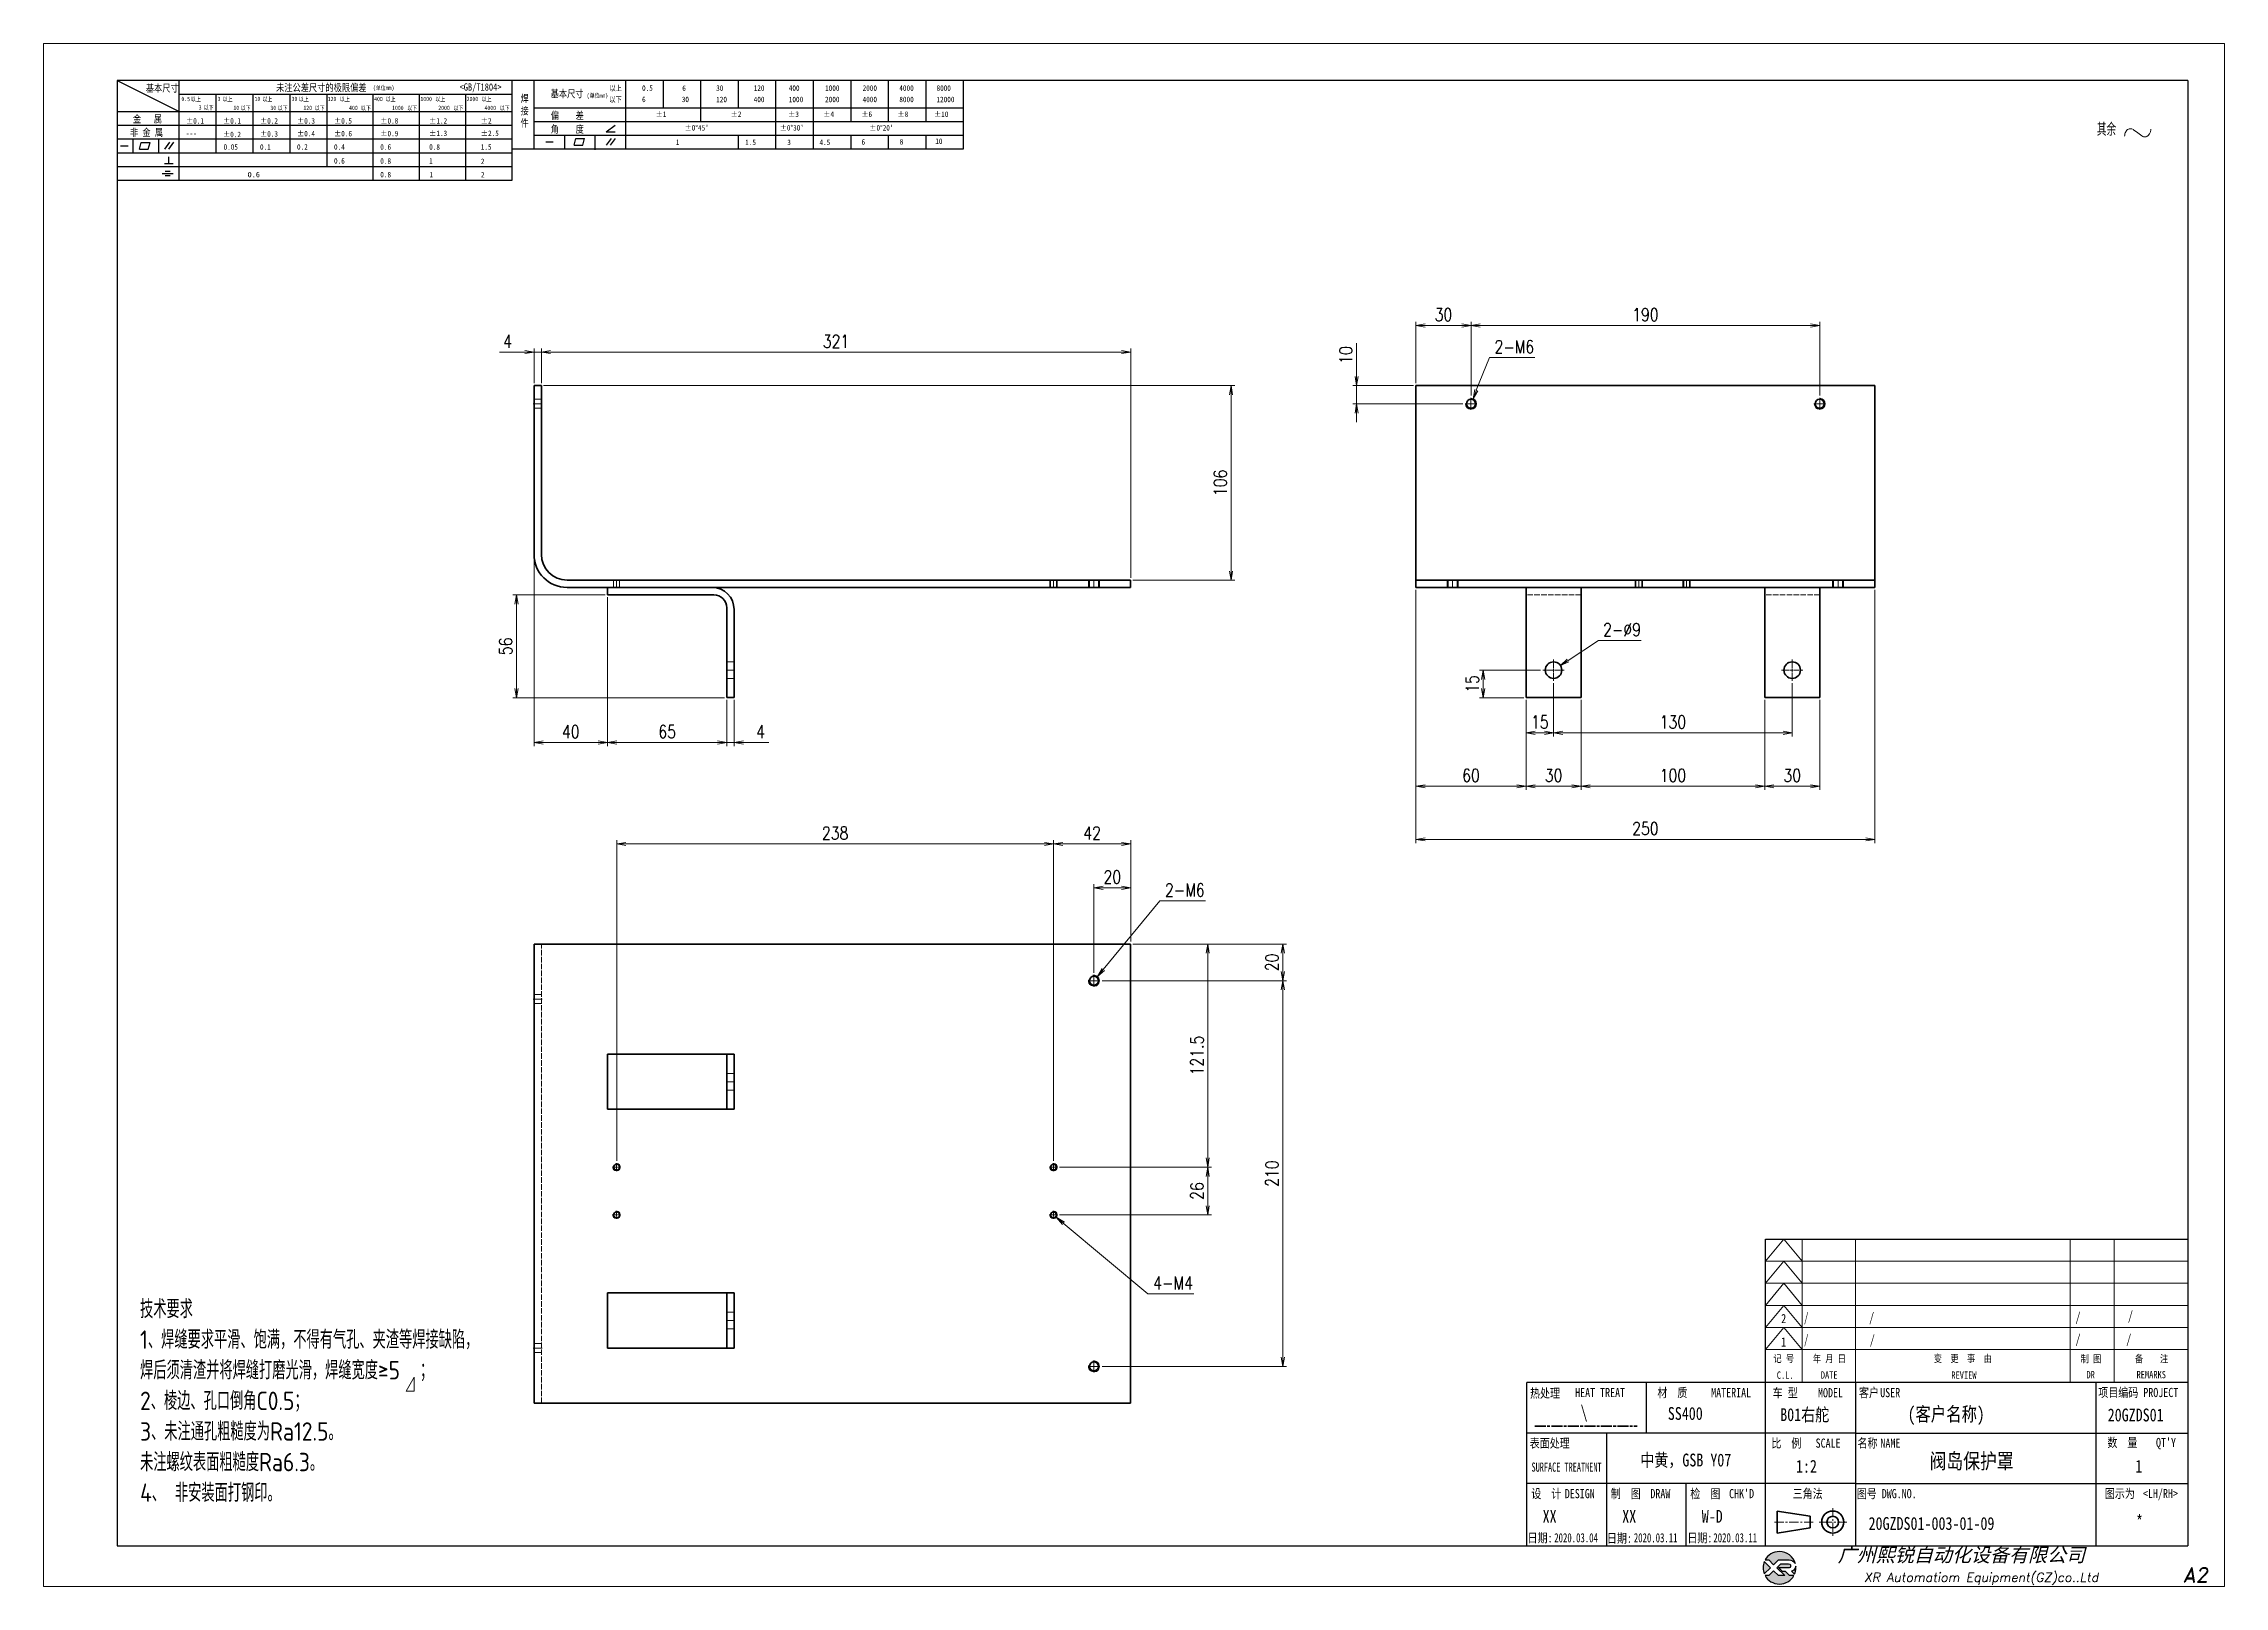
# Model space of a CAD drawing. Header units: inches. Extents: x 269 to 10986, y 1043 to 4337.
# Drawn here: x 4850 to 6038, y 3497 to 4337 of the extents above; entities that cross this region are included whole.
import ezdxf
from ezdxf.enums import TextEntityAlignment as Align

# ---------------------------------------------------------------- set-up
doc = ezdxf.new("R2010")
doc.units = ezdxf.units.IN
doc.header["$MEASUREMENT"] = 0
for name, pattern in [('AM_ISO02W050x2', [3.75, 3, -0.75]), ('AM_ISO08W050x2', [9, 6, -0.75, 1.5, -0.75]), ('CENTER', [2, 1.25, -0.25, 0.25, -0.25]), ('DOT2', [0.125, 0, -0.125])]:
    doc.linetypes.add(name, pattern=pattern)
for name, color, linetype in [('DIM', 3, 'Continuous'), ('layer 1', 7, 'Continuous'), ('图\\M+19E79\\M+195B6\\M+18E9A', 7, 'Continuous'), ('图号', 7, 'Continuous'), ('图名', 7, 'Continuous'), ('数量', 7, 'Continuous'), ('材质', 7, 'Continuous'), ('表面处理', 7, 'Continuous'), ('车型', 7, 'Continuous')]:
    doc.layers.add(name, color=color, linetype=linetype)
for name, color, linetype, lineweight in [('中心线', 2, 'AM_ISO08W050x2', 18), ('图框', 7, 'Continuous', 18), ('标注线', 3, 'Continuous', 18), ('热处理', 7, 'Continuous', 20), ('粗实线', 7, 'Continuous', 35), ('粗点划线', 6, 'AM_ISO08W050x2', 35), ('细实线', 3, 'Continuous', 18), ('虚线', 1, 'AM_ISO02W050x2', 18)]:
    doc.layers.add(name, color=color, linetype=linetype, lineweight=lineweight)
doc.layers.add('打印-禁用', color=7, linetype='Continuous', lineweight=15, plot=False)
doc.styles.add('DIM', font='romans.shx', dxfattribs={"width": 0.8, "bigfont": 'bigfont.shx'})
doc.styles.add('STYLE1', font='')
doc.styles.add('国标', font='simfang.ttf', dxfattribs={"width": 0.8})
doc.styles.add('机械长仿宋', font='gbenor.shx', dxfattribs={"height": 1, "bigfont": 'gbcbig.shx'})
doc.styles.add('标题\\M+18E9A', font='romand.shx', dxfattribs={"oblique": 10, "bigfont": 'bigfont.shx'})
doc.styles.get('STYLE1').set_extended_font_data('SimSun')
doc.dimstyles.new('XR 1-2$0', dxfattribs={"dimscale": 2, "dimtxt": 3.5, "dimasz": 2.5, "dimexe": 1, "dimexo": 0.625, "dimgap": 1.2, "dimtad": 1, "dimdsep": 46, "dimtxsty": 'DIM', "dimblk": 'OPEN', "dimcen": 0, "dimclrd": 8, "dimclre": 8, "dimclrt": 2, "dimazin": 2, "dimtfac": 0.5, "dimtmove": 0, "dimatfit": 3, "dimldrblk": 'OPEN', "dimfxl": 0, "dimtolj": 2, "dimlwd": 13, "dimlwe": 13, "dimarcsym": 0})
doc.dimstyles.new('XR 1-2$3', dxfattribs={"dimscale": 2, "dimtxt": 3.5, "dimasz": 2.5, "dimexe": 1, "dimexo": 0.625, "dimgap": 1.2, "dimtad": 1, "dimtoh": 1, "dimdsep": 46, "dimtxsty": 'DIM', "dimblk": 'OPEN', "dimcen": 0, "dimclrd": 8, "dimclre": 8, "dimclrt": 2, "dimazin": 2, "dimtfac": 0.5, "dimtofl": 0, "dimtmove": 0, "dimatfit": 3, "dimldrblk": 'OPEN', "dimfxl": 0, "dimtolj": 2, "dimlwd": 18, "dimlwe": 18, "dimarcsym": 0})

msp = doc.modelspace()

# ---------------------------------------------------------------- texts
at = {"layer": '图\\M+19E79\\M+195B6\\M+18E9A', "color": 3, "style": '国标'}
for s, height, width, p in [('/', 5, 0.8, (5985.402, 3642.237)), ('2', 5, 0.8, (5796.467, 3640.666)), ('/', 5, 0.705904, (5808.931, 3641.298)), ('/', 5, 0.8, (5844.402, 3641.298)), ('/', 5, 0.8, (5956.812, 3641.495)), ('1', 5, 0.8, (5796.445, 3627.946)), ('/', 5, 0.705904, (5808.931, 3629.298)), ('/', 5, 0.8, (5844.746, 3629.128)), ('/', 5, 0.8, (5956.812, 3629.495)), ('/', 5, 0.8, (5984.475, 3629.517)), ('    (客户名称)', 7.7, 0.8, (5848.602, 3587.315)), ('20GZDS01', 7, 0.8, (5974.346, 3587.173)), ('1:2', 7, 0.8, (5804.513, 3559.22)), ('XX', 7, 0.8, (5666.508, 3531.986)), ('XX', 7, 0.8, (5709.868, 3531.986)), ('W-D', 7, 0.8, (5753.188, 3531.986)), ('2020.03.04', 5, 0.7, (5672.838, 3521.314)), ('2020.03.11', 5, 0.7, (5716.198, 3521.314)), ('2020.03.11', 5, 0.7, (5759.518, 3521.314))]:
    msp.add_text(s, height=height, dxfattribs=dict(at, width=width)).set_placement(p)
at = {"layer": '图\\M+19E79\\M+195B6\\M+18E9A', "color": 3, "style": '国标', "width": 0.8}
msp.add_text('*', height=7, dxfattribs=at).set_placement((5991.655, 3529.186), align=Align.CENTER)
at = {"layer": '图号', "color": 3, "style": '国标', "width": 0.8}
msp.add_text('20GZDS01-003-01-09', height=7, dxfattribs=at).set_placement((5844.071, 3528.1))
at = {"layer": '图名', "color": 3, "style": '国标', "width": 0.8}
msp.add_text('阀岛保护罩', height=8.4, dxfattribs=at).set_placement((5900.216, 3561.381), align=Align.CENTER)
at = {"layer": '数量', "color": 3, "style": '国标', "width": 0.8}
msp.add_text('1', height=7, dxfattribs=at).set_placement((5991.348, 3559.25), align=Align.CENTER)
at = {"layer": '材质', "color": 3, "style": '国标', "width": 0.8}
msp.add_text('SS400', height=7, dxfattribs=at).set_placement((5744.228, 3587.993), align=Align.CENTER)
at = {"layer": '标注线', "color": 2, "insert": (4902.455, 3653.383), "char_height": 20, "width": 412.08189, "attachment_point": 1, "style": '机械长仿宋'}
msp.add_mtext('{\\H0.5x;技术要求\\A2;\\P\\A0;1、\\A2;焊缝要求平滑、饱满，不得有气孔、夹渣等焊接缺陷，\\P焊后须清渣并将焊缝打磨光滑，焊缝宽度≥5  ；\\A0;\\P2、\\A2;棱边、\\A0;孔口倒角C0.5；\\P3、未注通孔粗糙度为Ra12.5。\\P\\A2;未注螺纹表面粗糙度Ra6.3。\\A0;\\P4、\\C3; \\C2;非安装面打钢印。\\P   \\C3; }', dxfattribs=at)
at = {"layer": '热处理', "color": 3, "style": '国标', "width": 0.8}
msp.add_text('\\', height=7, dxfattribs=at).set_placement((5689.071, 3588.746), align=Align.CENTER)
at = {"layer": '表面处理', "color": 3, "style": '国标', "width": 0.8}
msp.add_text('中黄，GSB Y07', height=7, dxfattribs=at).set_placement((5744.512, 3562.64), align=Align.CENTER)
at = {"layer": '车型', "color": 3, "style": '国标', "width": 0.8}
msp.add_text(' B01右舵', height=7, dxfattribs=at).set_placement((5792.122, 3587.346))

# ---------------------------------------------------------------- blocks, each defined once
blk = doc.blocks.new('XR')
at = {"true_color": 0xfc8000}
h = blk.add_hatch(color=30, dxfattribs=at)
h.set_gradient(color1=(252, 128, 0), rotation=240, one_color=1, tint=1, name='INVCURVED')
edge = h.paths.add_edge_path()
edge.add_spline(control_points=[(-434.18, -5928.47), (-433.9, -5928.74), (-433.63, -5929.01), (-433.63, -5929.01), (-433.63, -5929.01), (-433.63, -5929.01), (-433.36, -5928.74), (-433.09, -5928.47)], knot_values=[0.5625, 0.5625, 0.5625, 0.5625, 0.625, 0.625, 0.625, 0.625, 0.6875, 0.6875, 0.6875, 0.6875], degree=3, periodic=0)
edge.add_spline(control_points=[(-433.09, -5928.47), (-432.82, -5928.2), (-432.54, -5927.93), (-432.54, -5927.93), (-432.54, -5927.93), (-432.54, -5927.93), (-432.04, -5927.93), (-431.53, -5927.93)], knot_values=[0.4375, 0.4375, 0.4375, 0.4375, 0.5, 0.5, 0.5, 0.5, 0.5625, 0.5625, 0.5625, 0.5625], degree=3, periodic=0)
edge.add_spline(control_points=[(-431.53, -5927.93), (-431.03, -5927.93), (-430.52, -5927.93), (-430.52, -5927.93), (-430.52, -5927.93), (-430, -5927.93), (-429.43, -5927.96), (-429.01, -5928.33)], knot_values=[0.25, 0.25, 0.25, 0.25, 0.3125, 0.3125, 0.3125, 0.3125, 0.4375, 0.4375, 0.4375, 0.4375], degree=3, periodic=0)
edge.add_spline(control_points=[(-429.01, -5928.33), (-428.88, -5928.44), (-428.78, -5928.59), (-428.71, -5928.75)], knot_values=[0.125, 0.125, 0.125, 0.125, 0.25, 0.25, 0.25, 0.25], degree=3, periodic=0)
edge.add_spline(control_points=[(-428.71, -5928.75), (-429.13, -5927.18), (-430.58, -5926.02), (-432.31, -5926.02)], knot_values=[0, 0, 0, 0, 0.125, 0.125, 0.125, 0.125], degree=3, periodic=0)
edge.add_spline(control_points=[(-432.31, -5926.02), (-433.72, -5926.02), (-434.94, -5926.79), (-435.58, -5927.93)], knot_values=[0.875, 0.875, 0.875, 0.875, 1, 1, 1, 1], degree=3, periodic=0)
edge.add_spline(control_points=[(-435.58, -5927.93), (-435.58, -5927.93), (-434.72, -5927.93), (-434.72, -5927.93), (-434.72, -5927.93), (-434.72, -5927.93), (-434.45, -5928.2), (-434.18, -5928.47)], knot_values=[0.6875, 0.6875, 0.6875, 0.6875, 0.8125, 0.8125, 0.8125, 0.8125, 0.875, 0.875, 0.875, 0.875], degree=3, periodic=0)
edge = h.paths.add_edge_path()
edge.add_spline(control_points=[(-434.79, -5929.26), (-435.04, -5929.02), (-435.34, -5928.72), (-435.54, -5928.53)], knot_values=[0.562504, 0.562504, 0.562504, 0.562504, 0.656252, 0.656252, 0.656252, 0.656252], degree=3, periodic=0)
edge.add_spline(control_points=[(-435.54, -5928.53), (-435.67, -5928.4), (-435.76, -5928.31), (-435.76, -5928.31), (-435.76, -5928.31), (-435.94, -5928.74), (-436.03, -5929.21), (-436.03, -5929.71)], knot_values=[0.25, 0.25, 0.25, 0.25, 0.312504, 0.312504, 0.312504, 0.312504, 0.562504, 0.562504, 0.562504, 0.562504], degree=3, periodic=0)
edge.add_spline(control_points=[(-436.03, -5929.71), (-436.03, -5930.2), (-435.94, -5930.67), (-435.76, -5931.1), (-435.76, -5931.1), (-435.4, -5930.75), (-435.05, -5930.4)], knot_values=[0.874998, 0.874998, 0.874998, 0.874998, 1.124998, 1.124998, 1.124998, 1.25, 1.25, 1.25, 1.25], degree=3, periodic=0)
edge.add_spline(control_points=[(-435.05, -5930.4), (-434.7, -5930.05), (-434.34, -5929.71), (-434.34, -5929.71), (-434.34, -5929.71), (-434.34, -5929.71), (-434.34, -5929.71), (-434.34, -5929.71)], knot_values=[0.749878, 0.749878, 0.749878, 0.749878, 0.874875, 0.874875, 0.874875, 0.874875, 0.874998, 0.874998, 0.874998, 0.874998], degree=3, periodic=0)
edge.add_spline(control_points=[(-434.34, -5929.71), (-434.34, -5929.71), (-434.34, -5929.71), (-434.34, -5929.71)], knot_values=[0.749634, 0.749634, 0.749634, 0.749634, 0.749817, 0.749817, 0.749817, 0.749817], degree=3, periodic=0)
edge.add_spline(control_points=[(-434.35, -5929.7), (-434.35, -5929.7), (-434.35, -5929.7), (-434.35, -5929.7)], knot_values=[0.738281, 0.738281, 0.738281, 0.738281, 0.742188, 0.742188, 0.742188, 0.742188], degree=3, periodic=0)
edge.add_spline(control_points=[(-434.35, -5929.7), (-434.36, -5929.69), (-434.37, -5929.68), (-434.38, -5929.67)], knot_values=[0.726563, 0.726563, 0.726563, 0.726563, 0.738281, 0.738281, 0.738281, 0.738281], degree=3, periodic=0)
edge.add_spline(control_points=[(-434.38, -5929.67), (-434.38, -5929.66), (-434.39, -5929.65), (-434.4, -5929.65)], knot_values=[0.718751, 0.718751, 0.718751, 0.718751, 0.726563, 0.726563, 0.726563, 0.726563], degree=3, periodic=0)
edge.add_spline(control_points=[(-434.4, -5929.65), (-434.42, -5929.63), (-434.45, -5929.6), (-434.47, -5929.58)], knot_values=[0.703126, 0.703126, 0.703126, 0.703126, 0.718751, 0.718751, 0.718751, 0.718751], degree=3, periodic=0)
edge.add_spline(control_points=[(-434.47, -5929.58), (-434.5, -5929.55), (-434.53, -5929.52), (-434.56, -5929.49)], knot_values=[0.687501, 0.687501, 0.687501, 0.687501, 0.703126, 0.703126, 0.703126, 0.703126], degree=3, periodic=0)
edge.add_spline(control_points=[(-434.56, -5929.49), (-434.63, -5929.42), (-434.71, -5929.35), (-434.79, -5929.26)], knot_values=[0.656252, 0.656252, 0.656252, 0.656252, 0.687501, 0.687501, 0.687501, 0.687501], degree=3, periodic=0)
at = {"true_color": 0x0348ff}
h = blk.add_hatch(color=160, dxfattribs=at)
h.set_gradient(color1=(3, 72, 255), color2=(0, 41, 153), one_color=1, tint=0.3, name='HEMISPHERICAL')
edge = h.paths.add_edge_path()
edge.add_spline(control_points=[(-432.54, -5929.67), (-432.26, -5929.95), (-431.94, -5930.23), (-431.66, -5930.51), (-431.66, -5930.51), (-431.66, -5930.51), (-431.66, -5930.51), (-431.66, -5930.51)], knot_values=[0.736842, 0.736842, 0.736842, 0.736842, 0.789474, 0.789474, 0.789474, 0.789474, 0.802633, 0.802633, 0.802633, 0.802633], degree=3, periodic=0)
edge.add_spline(control_points=[(-431.66, -5930.51), (-431.65, -5930.51), (-431.65, -5930.52), (-431.65, -5930.52)], knot_values=[0.802633, 0.802633, 0.802633, 0.802633, 0.815791, 0.815791, 0.815791, 0.815791], degree=3, periodic=0)
edge.add_spline(control_points=[(-431.65, -5930.52), (-431.64, -5930.53), (-431.64, -5930.53), (-431.64, -5930.53)], knot_values=[0.815791, 0.815791, 0.815791, 0.815791, 0.82237, 0.82237, 0.82237, 0.82237], degree=3, periodic=0)
edge.add_spline(control_points=[(-431.64, -5930.53), (-431.64, -5930.53), (-431.64, -5930.53), (-431.63, -5930.54)], knot_values=[0.82237, 0.82237, 0.82237, 0.82237, 0.828949, 0.828949, 0.828949, 0.828949], degree=3, periodic=0)
edge.add_spline(control_points=[(-431.63, -5930.54), (-431.63, -5930.54), (-431.63, -5930.54), (-431.63, -5930.54), (-431.63, -5930.54), (-431.63, -5930.54), (-431.59, -5930.54), (-431.52, -5930.54)], knot_values=[0.841901, 0.841901, 0.841901, 0.841901, 0.842105, 0.842105, 0.842105, 0.842105, 0.855264, 0.855264, 0.855264, 0.855264], degree=3, periodic=0)
edge.add_spline(control_points=[(-431.52, -5930.54), (-431.46, -5930.54), (-431.38, -5930.54), (-431.3, -5930.54)], knot_values=[0.855264, 0.855264, 0.855264, 0.855264, 0.868422, 0.868422, 0.868422, 0.868422], degree=3, periodic=0)
edge.add_spline(control_points=[(-431.3, -5930.54), (-431.26, -5930.54), (-431.22, -5930.54), (-431.18, -5930.54)], knot_values=[0.868422, 0.868422, 0.868422, 0.868422, 0.875, 0.875, 0.875, 0.875], degree=3, periodic=0)
edge.add_spline(control_points=[(-431.18, -5930.54), (-431.14, -5930.54), (-431.1, -5930.54), (-431.07, -5930.54)], knot_values=[0.875, 0.875, 0.875, 0.875, 0.881579, 0.881579, 0.881579, 0.881579], degree=3, periodic=0)
edge.add_spline(control_points=[(-431.07, -5930.54), (-431.05, -5930.54), (-431.04, -5930.54), (-431.03, -5930.54)], knot_values=[0.881579, 0.881579, 0.881579, 0.881579, 0.884869, 0.884869, 0.884869, 0.884869], degree=3, periodic=0)
edge.add_spline(control_points=[(-431.03, -5930.54), (-431.02, -5930.54), (-431, -5930.54), (-431, -5930.54)], knot_values=[0.884869, 0.884869, 0.884869, 0.884869, 0.888158, 0.888158, 0.888158, 0.888158], degree=3, periodic=0)
edge.add_spline(control_points=[(-431, -5930.54), (-430.99, -5930.54), (-430.99, -5930.54), (-430.98, -5930.54)], knot_values=[0.888158, 0.888158, 0.888158, 0.888158, 0.889803, 0.889803, 0.889803, 0.889803], degree=3, periodic=0)
edge.add_spline(control_points=[(-430.98, -5930.54), (-430.98, -5930.54), (-430.98, -5930.54), (-430.97, -5930.54)], knot_values=[0.889803, 0.889803, 0.889803, 0.889803, 0.891447, 0.891447, 0.891447, 0.891447], degree=3, periodic=0)
edge.add_spline(control_points=[(-430.97, -5930.54), (-430.97, -5930.54), (-430.97, -5930.54), (-430.97, -5930.54)], knot_values=[0.891447, 0.891447, 0.891447, 0.891447, 0.89227, 0.89227, 0.89227, 0.89227], degree=3, periodic=0)
edge.add_spline(control_points=[(-430.97, -5930.54), (-430.97, -5930.54), (-430.97, -5930.54), (-430.97, -5930.54)], knot_values=[0.89227, 0.89227, 0.89227, 0.89227, 0.893092, 0.893092, 0.893092, 0.893092], degree=3, periodic=0)
edge.add_spline(control_points=[(-430.97, -5930.54), (-430.97, -5930.54), (-430.97, -5930.54), (-430.97, -5930.54)], knot_values=[0.893092, 0.893092, 0.893092, 0.893092, 0.893503, 0.893503, 0.893503, 0.893503], degree=3, periodic=0)
edge.add_spline(control_points=[(-430.97, -5930.54), (-430.97, -5930.54), (-430.97, -5930.54), (-430.97, -5930.54)], knot_values=[0.893503, 0.893503, 0.893503, 0.893503, 0.893914, 0.893914, 0.893914, 0.893914], degree=3, periodic=0)
edge.add_spline(control_points=[(-430.97, -5930.54), (-430.97, -5930.54), (-430.97, -5930.54), (-430.97, -5930.54)], knot_values=[0.893914, 0.893914, 0.893914, 0.893914, 0.89412, 0.89412, 0.89412, 0.89412], degree=3, periodic=0)
edge.add_spline(control_points=[(-430.97, -5930.54), (-430.97, -5930.54), (-430.97, -5930.54), (-430.97, -5930.54)], knot_values=[0.89412, 0.89412, 0.89412, 0.89412, 0.894326, 0.894326, 0.894326, 0.894326], degree=3, periodic=0)
edge.add_spline(control_points=[(-430.97, -5930.54), (-430.97, -5930.54), (-430.97, -5930.54), (-430.97, -5930.54)], knot_values=[0.894428, 0.894428, 0.894428, 0.894428, 0.894531, 0.894531, 0.894531, 0.894531], degree=3, periodic=0)
edge.add_spline(control_points=[(-430.97, -5930.54), (-430.97, -5930.54), (-430.97, -5930.54), (-430.97, -5930.54)], knot_values=[0.894531, 0.894531, 0.894531, 0.894531, 0.894583, 0.894583, 0.894583, 0.894583], degree=3, periodic=0)
edge.add_spline(control_points=[(-430.97, -5930.54), (-430.97, -5930.54), (-430.97, -5930.54), (-430.97, -5930.54), (-430.97, -5930.54), (-430.97, -5930.54), (-430.73, -5930.78), (-430.49, -5931.01)], knot_values=[0.894685, 0.894685, 0.894685, 0.894685, 0.894737, 0.894737, 0.894737, 0.894737, 0.921052, 0.921052, 0.921052, 0.921052], degree=3, periodic=0)
edge.add_spline(control_points=[(-430.49, -5931.01), (-430.26, -5931.24), (-430.02, -5931.48), (-430.02, -5931.48)], knot_values=[0.921052, 0.921052, 0.921052, 0.921052, 0.947368, 0.947368, 0.947368, 0.947368], degree=3, periodic=0)
edge.add_spline(control_points=[(-430.02, -5931.48), (-430.02, -5931.48), (-430.02, -5931.48), (-430.02, -5931.48)], knot_values=[0.947522, 0.947522, 0.947522, 0.947522, 0.947573, 0.947573, 0.947573, 0.947573], degree=3, periodic=0)
edge.add_spline(control_points=[(-430.02, -5931.48), (-430.02, -5931.48), (-430.02, -5931.48), (-430.02, -5931.48)], knot_values=[0.947573, 0.947573, 0.947573, 0.947573, 0.947676, 0.947676, 0.947676, 0.947676], degree=3, periodic=0)
edge.add_spline(control_points=[(-430.02, -5931.48), (-430.02, -5931.48), (-430.02, -5931.48), (-430.02, -5931.48)], knot_values=[0.947676, 0.947676, 0.947676, 0.947676, 0.947779, 0.947779, 0.947779, 0.947779], degree=3, periodic=0)
edge.add_spline(control_points=[(-430.02, -5931.48), (-430.02, -5931.48), (-430.02, -5931.48), (-430.02, -5931.48)], knot_values=[0.947779, 0.947779, 0.947779, 0.947779, 0.947984, 0.947984, 0.947984, 0.947984], degree=3, periodic=0)
edge.add_spline(control_points=[(-430.02, -5931.48), (-430.02, -5931.48), (-430.02, -5931.48), (-430.02, -5931.48)], knot_values=[0.947984, 0.947984, 0.947984, 0.947984, 0.94819, 0.94819, 0.94819, 0.94819], degree=3, periodic=0)
edge.add_spline(control_points=[(-430.02, -5931.48), (-430.02, -5931.48), (-430.02, -5931.48), (-430.02, -5931.48)], knot_values=[0.94819, 0.94819, 0.94819, 0.94819, 0.948601, 0.948601, 0.948601, 0.948601], degree=3, periodic=0)
edge.add_spline(control_points=[(-430.02, -5931.48), (-430.02, -5931.48), (-430.02, -5931.48), (-430.02, -5931.48)], knot_values=[0.948601, 0.948601, 0.948601, 0.948601, 0.949012, 0.949012, 0.949012, 0.949012], degree=3, periodic=0)
edge.add_spline(control_points=[(-430.02, -5931.48), (-430.02, -5931.48), (-430.01, -5931.48), (-430.01, -5931.48)], knot_values=[0.949012, 0.949012, 0.949012, 0.949012, 0.949834, 0.949834, 0.949834, 0.949834], degree=3, periodic=0)
edge.add_spline(control_points=[(-430.01, -5931.48), (-430.01, -5931.48), (-430.01, -5931.48), (-430.01, -5931.48)], knot_values=[0.949834, 0.949834, 0.949834, 0.949834, 0.950657, 0.950657, 0.950657, 0.950657], degree=3, periodic=0)
edge.add_spline(control_points=[(-430.01, -5931.48), (-430.01, -5931.48), (-430, -5931.48), (-430, -5931.48)], knot_values=[0.950657, 0.950657, 0.950657, 0.950657, 0.952301, 0.952301, 0.952301, 0.952301], degree=3, periodic=0)
edge.add_spline(control_points=[(-430, -5931.48), (-429.99, -5931.48), (-429.98, -5931.48), (-429.98, -5931.48)], knot_values=[0.952301, 0.952301, 0.952301, 0.952301, 0.953946, 0.953946, 0.953946, 0.953946], degree=3, periodic=0)
edge.add_spline(control_points=[(-429.98, -5931.48), (-429.96, -5931.48), (-429.95, -5931.48), (-429.93, -5931.48)], knot_values=[0.953946, 0.953946, 0.953946, 0.953946, 0.957236, 0.957236, 0.957236, 0.957236], degree=3, periodic=0)
edge.add_spline(control_points=[(-429.93, -5931.48), (-429.91, -5931.48), (-429.89, -5931.48), (-429.87, -5931.48)], knot_values=[0.957236, 0.957236, 0.957236, 0.957236, 0.960525, 0.960525, 0.960525, 0.960525], degree=3, periodic=0)
edge.add_spline(control_points=[(-429.87, -5931.48), (-429.82, -5931.48), (-429.77, -5931.48), (-429.71, -5931.48)], knot_values=[0.960525, 0.960525, 0.960525, 0.960525, 0.967104, 0.967104, 0.967104, 0.967104], degree=3, periodic=0)
edge.add_spline(control_points=[(-429.71, -5931.48), (-429.65, -5931.48), (-429.59, -5931.48), (-429.53, -5931.48)], knot_values=[0.967104, 0.967104, 0.967104, 0.967104, 0.973683, 0.973683, 0.973683, 0.973683], degree=3, periodic=0)
edge.add_spline(control_points=[(-429.53, -5931.48), (-429.41, -5931.48), (-429.29, -5931.48), (-429.19, -5931.48)], knot_values=[0.973683, 0.973683, 0.973683, 0.973683, 0.98684, 0.98684, 0.98684, 0.98684], degree=3, periodic=0)
edge.add_spline(control_points=[(-429.19, -5931.48), (-429.1, -5931.48), (-429.04, -5931.48), (-429.04, -5931.48), (-429.67, -5932.62), (-430.9, -5933.39), (-432.31, -5933.39)], knot_values=[0.98684, 0.98684, 0.98684, 0.98684, 1, 1, 1, 1.052632, 1.052632, 1.052632, 1.052632], degree=3, periodic=0)
edge.add_spline(control_points=[(-432.31, -5933.39), (-433.72, -5933.39), (-434.94, -5932.62), (-435.58, -5931.48), (-435.58, -5931.48), (-435.58, -5931.48), (-435.36, -5931.48), (-435.15, -5931.48)], knot_values=[0.052632, 0.052632, 0.052632, 0.052632, 0.105263, 0.105263, 0.105263, 0.105263, 0.131579, 0.131579, 0.131579, 0.131579], degree=3, periodic=0)
edge.add_spline(control_points=[(-435.15, -5931.48), (-434.93, -5931.48), (-434.72, -5931.48), (-434.72, -5931.48), (-434.72, -5931.48), (-434.72, -5931.48), (-434.45, -5931.21), (-434.18, -5930.94)], knot_values=[0.131579, 0.131579, 0.131579, 0.131579, 0.157895, 0.157895, 0.157895, 0.157895, 0.184211, 0.184211, 0.184211, 0.184211], degree=3, periodic=0)
edge.add_spline(control_points=[(-434.18, -5930.94), (-433.9, -5930.67), (-433.63, -5930.4), (-433.63, -5930.4), (-433.63, -5930.4), (-433.63, -5930.4), (-433.36, -5930.67), (-433.09, -5930.94)], knot_values=[0.184211, 0.184211, 0.184211, 0.184211, 0.210526, 0.210526, 0.210526, 0.210526, 0.236842, 0.236842, 0.236842, 0.236842], degree=3, periodic=0)
edge.add_spline(control_points=[(-433.09, -5930.94), (-432.82, -5931.21), (-432.54, -5931.48), (-432.54, -5931.48), (-432.54, -5931.48), (-432.54, -5931.48), (-432.19, -5931.48), (-431.83, -5931.48)], knot_values=[0.236842, 0.236842, 0.236842, 0.236842, 0.263158, 0.263158, 0.263158, 0.263158, 0.289474, 0.289474, 0.289474, 0.289474], degree=3, periodic=0)
edge.add_spline(control_points=[(-431.83, -5931.48), (-431.48, -5931.48), (-431.12, -5931.48), (-431.12, -5931.48), (-431.12, -5931.48), (-431.12, -5931.48), (-431.57, -5931.03), (-432.02, -5930.59)], knot_values=[0.289474, 0.289474, 0.289474, 0.289474, 0.315789, 0.315789, 0.315789, 0.315789, 0.342105, 0.342105, 0.342105, 0.342105], degree=3, periodic=0)
edge.add_spline(control_points=[(-432.02, -5930.59), (-432.47, -5930.15), (-432.92, -5929.71), (-432.92, -5929.71), (-432.92, -5929.71), (-432.92, -5929.71), (-432.71, -5929.5), (-432.5, -5929.29)], knot_values=[0.342105, 0.342105, 0.342105, 0.342105, 0.368421, 0.368421, 0.368421, 0.368421, 0.394737, 0.394737, 0.394737, 0.394737], degree=3, periodic=0)
edge.add_spline(control_points=[(-432.5, -5929.29), (-432.3, -5929.09), (-432.09, -5928.88), (-432.09, -5928.88)], knot_values=[0.394737, 0.394737, 0.394737, 0.394737, 0.421053, 0.421053, 0.421053, 0.421053], degree=3, periodic=0)
edge.add_spline(control_points=[(-432.09, -5928.88), (-432.09, -5928.88), (-432.06, -5928.86), (-432.06, -5928.86)], knot_values=[0.421053, 0.421053, 0.421053, 0.421053, 0.473684, 0.473684, 0.473684, 0.473684], degree=3, periodic=0)
edge.add_spline(control_points=[(-432.06, -5928.86), (-432.06, -5928.86), (-432.06, -5928.86), (-432.06, -5928.86), (-432.06, -5928.86), (-432.06, -5928.86), (-430.4, -5928.86), (-430.26, -5928.86)], knot_values=[0.473684, 0.473684, 0.473684, 0.473684, 0.473684, 0.473684, 0.473684, 0.473684, 0.526316, 0.526316, 0.526316, 0.526316], degree=3, periodic=0)
edge.add_spline(control_points=[(-430.26, -5928.86), (-429.54, -5928.86), (-429.62, -5929.4), (-429.83, -5929.55)], knot_values=[0.526316, 0.526316, 0.526316, 0.526316, 0.578947, 0.578947, 0.578947, 0.578947], degree=3, periodic=0)
edge.add_spline(control_points=[(-429.83, -5929.55), (-429.94, -5929.62), (-430.08, -5929.65), (-430.26, -5929.65), (-430.26, -5929.65), (-430.26, -5929.65), (-430.48, -5929.65), (-430.71, -5929.66)], knot_values=[0.578947, 0.578947, 0.578947, 0.578947, 0.631579, 0.631579, 0.631579, 0.631579, 0.657895, 0.657895, 0.657895, 0.657895], degree=3, periodic=0)
edge.add_spline(control_points=[(-430.71, -5929.66), (-430.93, -5929.66), (-431.15, -5929.67), (-431.15, -5929.67), (-431.15, -5929.67), (-431.15, -5929.67), (-432.54, -5929.67), (-432.54, -5929.67)], knot_values=[0.657895, 0.657895, 0.657895, 0.657895, 0.684211, 0.684211, 0.684211, 0.684211, 0.736842, 0.736842, 0.736842, 0.736842], degree=3, periodic=0)
edge = h.paths.add_edge_path()
edge.add_spline(control_points=[(-428.6, -5929.32), (-428.61, -5929.67), (-428.76, -5930), (-429.06, -5930.22)], knot_values=[0.8, 0.8, 0.8, 0.8, 1, 1, 1, 1], degree=3, periodic=0)
edge.add_spline(control_points=[(-429.06, -5930.22), (-429.22, -5930.34), (-429.41, -5930.43), (-429.61, -5930.48)], knot_values=[0.6, 0.6, 0.6, 0.6, 0.8, 0.8, 0.8, 0.8], degree=3, periodic=0)
edge.add_spline(control_points=[(-429.61, -5930.48), (-429.61, -5930.48), (-428.9, -5931.19), (-428.9, -5931.19), (-428.9, -5931.19), (-428.69, -5930.73), (-428.58, -5930.23), (-428.58, -5929.71)], knot_values=[0.2, 0.2, 0.2, 0.2, 0.4, 0.4, 0.4, 0.4, 0.6, 0.6, 0.6, 0.6], degree=3, periodic=0)
edge.add_spline(control_points=[(-428.58, -5929.71), (-428.58, -5929.58), (-428.59, -5929.45), (-428.6, -5929.32)], knot_values=[0, 0, 0, 0, 0.2, 0.2, 0.2, 0.2], degree=3, periodic=0)
at = {"layer": 'layer 1', "color": 30}
for points, knots in [([(-435.76, -5931.1), (-435.94, -5930.67), (-436.03, -5930.2), (-436.03, -5929.71), (-436.03, -5929.71), (-436.03, -5929.21), (-435.94, -5928.74), (-435.76, -5928.31), (-435.76, -5928.31), (-435.76, -5928.31), (-434.34, -5929.71), (-434.34, -5929.71), (-434.34, -5929.71), (-434.34, -5929.71), (-435.76, -5931.1), (-435.76, -5931.1)], [0, 0, 0, 0, 0.25, 0.25, 0.25, 0.25, 0.5, 0.5, 0.5, 0.5, 0.75, 0.75, 0.75, 0.75, 1, 1, 1, 1]), ([(-432.31, -5926.02), (-430.58, -5926.02), (-429.13, -5927.18), (-428.71, -5928.75), (-428.71, -5928.75), (-428.78, -5928.59), (-428.88, -5928.44), (-429.01, -5928.33), (-429.01, -5928.33), (-429.43, -5927.96), (-430, -5927.93), (-430.52, -5927.93), (-430.52, -5927.93), (-430.52, -5927.93), (-432.54, -5927.93), (-432.54, -5927.93), (-432.54, -5927.93), (-432.54, -5927.93), (-433.63, -5929.01), (-433.63, -5929.01), (-433.63, -5929.01), (-433.63, -5929.01), (-434.72, -5927.93), (-434.72, -5927.93), (-434.72, -5927.93), (-434.72, -5927.93), (-435.58, -5927.93), (-435.58, -5927.93), (-435.58, -5927.93), (-434.94, -5926.79), (-433.72, -5926.02), (-432.31, -5926.02)], [0, 0, 0, 0, 0.125, 0.125, 0.125, 0.125, 0.25, 0.25, 0.25, 0.25, 0.375, 0.375, 0.375, 0.375, 0.5, 0.5, 0.5, 0.5, 0.625, 0.625, 0.625, 0.625, 0.75, 0.75, 0.75, 0.75, 0.875, 0.875, 0.875, 0.875, 1, 1, 1, 1])]:
    blk.add_open_spline(points, degree=3, knots=knots, dxfattribs=at)
at = {"layer": 'layer 1', "color": 154}
for points, knots in [([(-429.04, -5931.48), (-429.67, -5932.62), (-430.9, -5933.39), (-432.31, -5933.39), (-432.31, -5933.39), (-433.72, -5933.39), (-434.94, -5932.62), (-435.58, -5931.48), (-435.58, -5931.48), (-435.58, -5931.48), (-434.72, -5931.48), (-434.72, -5931.48), (-434.72, -5931.48), (-434.72, -5931.48), (-433.63, -5930.4), (-433.63, -5930.4), (-433.63, -5930.4), (-433.63, -5930.4), (-432.54, -5931.48), (-432.54, -5931.48), (-432.54, -5931.48), (-432.54, -5931.48), (-431.12, -5931.48), (-431.12, -5931.48), (-431.12, -5931.48), (-431.12, -5931.48), (-432.92, -5929.71), (-432.92, -5929.71), (-432.92, -5929.71), (-432.92, -5929.71), (-432.09, -5928.88), (-432.09, -5928.88), (-432.09, -5928.88), (-432.09, -5928.88), (-432.06, -5928.86), (-432.06, -5928.86), (-432.06, -5928.86), (-432.06, -5928.86), (-430.4, -5928.86), (-430.26, -5928.86), (-430.26, -5928.86), (-429.54, -5928.86), (-429.62, -5929.4), (-429.83, -5929.55), (-429.83, -5929.55), (-429.94, -5929.62), (-430.08, -5929.65), (-430.26, -5929.65), (-430.26, -5929.65), (-430.26, -5929.65), (-431.15, -5929.67), (-431.15, -5929.67), (-431.15, -5929.67), (-431.15, -5929.67), (-432.54, -5929.67), (-432.54, -5929.67), (-432.54, -5929.67), (-432.26, -5929.95), (-431.94, -5930.23), (-431.66, -5930.51), (-431.66, -5930.51), (-431.66, -5930.51), (-431.63, -5930.54), (-431.63, -5930.54), (-431.63, -5930.54), (-431.63, -5930.54), (-430.97, -5930.54), (-430.97, -5930.54), (-430.97, -5930.54), (-430.97, -5930.54), (-430.02, -5931.48), (-430.02, -5931.48), (-430.02, -5931.48), (-430.02, -5931.48), (-429.04, -5931.48), (-429.04, -5931.48)], [0, 0, 0, 0, 0.052632, 0.052632, 0.052632, 0.052632, 0.105263, 0.105263, 0.105263, 0.105263, 0.157895, 0.157895, 0.157895, 0.157895, 0.210526, 0.210526, 0.210526, 0.210526, 0.263158, 0.263158, 0.263158, 0.263158, 0.315789, 0.315789, 0.315789, 0.315789, 0.368421, 0.368421, 0.368421, 0.368421, 0.421053, 0.421053, 0.421053, 0.421053, 0.473684, 0.473684, 0.473684, 0.473684, 0.526316, 0.526316, 0.526316, 0.526316, 0.578947, 0.578947, 0.578947, 0.578947, 0.631579, 0.631579, 0.631579, 0.631579, 0.684211, 0.684211, 0.684211, 0.684211, 0.736842, 0.736842, 0.736842, 0.736842, 0.789474, 0.789474, 0.789474, 0.789474, 0.842105, 0.842105, 0.842105, 0.842105, 0.894737, 0.894737, 0.894737, 0.894737, 0.947368, 0.947368, 0.947368, 0.947368, 1, 1, 1, 1]), ([(-428.6, -5929.32), (-428.59, -5929.45), (-428.58, -5929.58), (-428.58, -5929.71), (-428.58, -5929.71), (-428.58, -5930.23), (-428.69, -5930.73), (-428.9, -5931.19), (-428.9, -5931.19), (-428.9, -5931.19), (-429.61, -5930.48), (-429.61, -5930.48), (-429.61, -5930.48), (-429.41, -5930.43), (-429.22, -5930.34), (-429.06, -5930.22), (-429.06, -5930.22), (-428.76, -5930), (-428.61, -5929.67), (-428.6, -5929.32)], [0, 0, 0, 0, 0.2, 0.2, 0.2, 0.2, 0.4, 0.4, 0.4, 0.4, 0.6, 0.6, 0.6, 0.6, 0.8, 0.8, 0.8, 0.8, 1, 1, 1, 1])]:
    blk.add_open_spline(points, degree=3, knots=knots, dxfattribs=at)
blk = doc.blocks.new('GZDEH零件A2图框V02版')
at = {"layer": '中心线', "color": 1, "linetype": 'CENTER', "lineweight": 5, "ltscale": 2}
for p, q in [((487.33, 21.3), (487.33, 13.7)), ((482, 17.5), (471.4, 17.5)), ((491.13, 17.5), (483.53, 17.5))]:
    blk.add_line(p, q, dxfattribs=at)
at = {"layer": '图\\M+19E79\\M+195B6\\M+18E9A', "linetype": 'Continuous'}
for p, q in [((584, 410), (20, 410)), ((20, 410), (20, 11)), ((584, 410), (584, 11)), ((469, 94.5), (584, 94.5)), ((469, 11), (469, 94.5)), ((20, 11), (584, 11))]:
    blk.add_line(p, q, dxfattribs=at)
at = {"layer": '图\\M+19E79\\M+195B6\\M+18E9A', "color": 9}
for p, q in [((20, 410), (36.88, 401.54)), ((36.88, 382.79), (36.88, 410)), ((127.6, 382.79), (127.6, 410)), ((133.6, 391.38), (133.6, 410)), ((158.6, 402.48), (158.6, 410)), ((168.82, 402.48), (168.82, 410)), ((179.04, 402.48), (179.04, 410)), ((189.26, 402.48), (189.26, 410)), ((199.48, 402.48), (199.48, 410)), ((209.71, 402.48), (209.71, 410)), ((219.93, 402.48), (219.93, 410)), ((230.15, 402.48), (230.15, 410)), ((240.37, 402.48), (240.37, 410)), ((250.6, 391.38), (250.6, 410)), ((36.88, 406.22), (127.6, 406.22)), ((46.96, 390.29), (46.96, 406.22)), ((57.04, 390.29), (57.04, 406.22)), ((67.12, 390.29), (67.12, 406.22)), ((77.2, 386.54), (77.2, 406.22)), ((89.8, 382.79), (89.8, 406.22)), ((102.4, 382.79), (102.4, 406.22)), ((115, 382.79), (115, 406.22)), ((20, 401.54), (127.6, 401.54)), ((133.6, 402.48), (250.6, 402.48)), ((133.6, 398.78), (250.6, 398.78)), ((158.6, 391.38), (158.6, 402.48)), ((179.04, 398.78), (179.04, 402.48)), ((199.48, 391.38), (199.48, 402.48)), ((209.71, 391.38), (209.71, 402.48)), ((219.93, 398.78), (219.93, 402.48)), ((230.15, 398.78), (230.15, 402.48)), ((240.37, 398.78), (240.37, 402.48)), ((20, 397.79), (127.6, 397.79)), ((20, 394.04), (127.6, 394.04)), ((20.94, 392.19), (23, 392.19)), ((24.43, 390.34), (24.43, 394.04)), ((26.1, 391.3), (26.58, 393.09)), ((26.58, 393.09), (28.99, 393.09)), ((28.51, 391.3), (28.99, 393.09)), ((31.42, 390.34), (31.42, 394.04)), ((33.03, 391.3), (34.36, 393.16)), ((34.11, 391.3), (35.45, 393.16)), ((133.6, 395.08), (250.6, 395.08)), ((136.77, 393.23), (138.83, 393.23)), ((141.93, 391.38), (141.93, 395.08)), ((144.48, 392.34), (144.96, 394.13)), ((144.48, 392.34), (146.9, 392.34)), ((144.96, 394.13), (147.37, 394.13)), ((146.9, 392.34), (147.37, 394.13)), ((150.26, 391.38), (150.26, 395.08)), ((153.26, 395.95), (155.66, 397.8)), ((153.26, 395.95), (155.66, 395.95)), ((153.32, 392.34), (154.66, 394.2)), ((154.4, 392.34), (155.74, 394.2)), ((189.26, 391.38), (189.26, 395.08)), ((219.93, 391.38), (219.93, 394.98)), ((230.15, 391.38), (230.15, 395.08)), ((240.37, 391.38), (240.37, 395.08)), ((20, 390.29), (127.6, 390.29)), ((20, 386.54), (127.6, 386.54)), ((26.1, 391.3), (28.51, 391.3)), ((32.93, 387.41), (35.32, 387.41)), ((34.09, 387.41), (34.09, 389.18)), ((127.6, 391.38), (250.6, 391.38)), ((150.26, 391.13), (150.26, 391.38)), ((20, 382.79), (127.6, 382.79)), ((32.3, 384.69), (35.28, 384.69)), ((33.08, 385.29), (34.43, 385.29)), ((33.08, 384.09), (34.44, 384.09)), ((584, 55.5), (404, 55.5)), ((436.5, 55.5), (436.5, 41.61)), ((493.5, 55.5), (493.5, 11)), ((559, 55.5), (559, 11)), ((493.5, 41.75), (404, 41.75)), ((425.68, 41.75), (425.68, 28)), ((493.5, 41.75), (584, 41.75)), ((493.5, 28), (404, 28)), ((425.68, 28), (425.68, 11)), ((425.68, 28), (425.68, 11)), ((447.34, 28), (447.34, 11)), ((447.34, 28), (447.34, 11)), ((493.5, 28), (584, 28))]:
    blk.add_line(p, q, dxfattribs=at)
at = {"layer": '图\\M+19E79\\M+195B6\\M+18E9A', "color": 7}
blk.add_line((584, 55.5), (404, 55.5), dxfattribs=at)
at = {"layer": '图\\M+19E79\\M+195B6\\M+18E9A', "color": 9, "linetype": 'Continuous'}
blk.add_line((404, 11), (404, 55.5), dxfattribs=at)
at = {"layer": '图框', "color": 9}
for p, q in [((469, 88.5), (474, 94.5)), ((474, 94.5), (479, 88.5)), ((479, 55.5), (479, 94.5)), ((552, 55.5), (552, 94.5)), ((564, 94.5), (564, 55.5)), ((469, 88.5), (584, 88.5)), ((469, 82.5), (474, 88.5)), ((474, 88.5), (479, 82.5)), ((469, 82.5), (584, 82.5)), ((469, 76.5), (474, 82.5)), ((474, 82.5), (479, 76.5)), ((469, 76.5), (584, 76.5)), ((469, 70.5), (474, 76.5)), ((474, 76.5), (479, 70.5)), ((469, 70.5), (584, 70.5)), ((469, 64.5), (474, 70.5)), ((474, 70.5), (479, 64.5)), ((469, 64.5), (584, 64.5))]:
    blk.add_line(p, q, dxfattribs=at)
at = {"layer": '图框', "color": 9, "linetype": 'Continuous'}
blk.add_line((493.5, 94.5), (493.5, 11), dxfattribs=at)
at = {"layer": '图框', "color": 2, "linetype": 'ByBlock', "lineweight": 35}
for p, q in [((481.2, 19.1), (472.2, 20.5)), ((472.2, 14.5), (472.2, 20.5)), ((481.2, 19.1), (481.2, 15.9)), ((481.2, 15.9), (472.2, 14.5))]:
    blk.add_line(p, q, dxfattribs=at)
for radius in [3, 1.6]:
    blk.add_circle((487.33, 17.5), radius, dxfattribs=at)
at = {"layer": '打印-禁用', "linetype": 'Continuous'}
for p, q in [((594, 420), (0, 420)), ((0, 420), (0, 0)), ((594, 0), (594, 420)), ((0, 0), (594, 0))]:
    blk.add_line(p, q, dxfattribs=at)
at = {"layer": 'DIM', "xscale": 1.200000000000045, "yscale": 1.200000000000045, "zscale": 1.200000000000045}
blk.add_blockref('XR', (991.58, 7120.71), dxfattribs=at)
at = {"layer": '图\\M+19E79\\M+195B6\\M+18E9A', "color": 9, "style": '国标'}
for s, height, width, p in [('基本尺寸', 2, 0.8, (27.84, 406.88)), ('未注公差尺寸的极限偏差', 2, 0.8, (63.32, 407.02)), ('30', 1.2, 0.8, (67.55, 404.35)), ('<GB/T1804>', 2, 0.8, (113.29, 407.19)), ('基本尺寸', 2, 0.8, (138.11, 405.36)), ('以下', 1.5, 0.8, (154.09, 404.03)), ('以上', 1.5, 0.8, (154.15, 407.13)), ('0.5', 1.5, 0.8, (163, 407.16)), ('6', 1.5, 0.8, (163, 404.08)), ('30', 1.5, 0.8, (173.82, 404.07)), ('6', 1.5, 0.8, (173.96, 407.12)), ('30', 1.5, 0.8, (183.2, 407.15)), ('120', 1.5, 0.8, (183.2, 404.06)), ('400', 1.5, 0.8, (193.42, 404.06)), ('120', 1.5, 0.8, (193.42, 407.15)), ('400', 1.5, 0.8, (202.97, 407.15)), ('1000', 1.5, 0.8, (202.97, 404.06)), ('2000', 1.5, 0.8, (212.87, 404.06)), ('1000', 1.5, 0.8, (212.87, 407.15)), ('4000', 1.5, 0.8, (223.08, 404.06)), ('2000', 1.5, 0.8, (223.08, 407.15)), ('4000', 1.5, 0.8, (233.08, 407.15)), ('8000', 1.5, 0.8, (233.08, 404.06)), ('8000', 1.5, 0.8, (243.21, 407.15)), ('12000', 1.5, 0.8, (243.21, 404.06)), ('金   属', 2, 0.8, (24.33, 398.48)), ('±0.1', 1.5, 0.8, (38.78, 398.23)), ('±0.1', 1.5, 0.8, (48.86, 398.23)), ('±0.2', 1.5, 0.8, (58.94, 398.23)), ('±0.3', 1.5, 0.8, (69.02, 398.23)), ('±0.5', 1.5, 0.8, (79.1, 398.23)), ('±0.8', 1.5, 0.8, (91.7, 398.23)), ('±1.2', 1.5, 0.8, (105.02, 398.23)), ('±2', 1.5, 0.8, (119.09, 398.23)), ('偏    差', 2, 0.8, (138.11, 399.42)), ('角    度', 2, 0.8, (138.11, 395.72)), ('±1', 1.5, 0.8, (166.67, 400.04)), ("±0%%D45'", 1.5, 0.8, (174.57, 396.34)), ('±2', 1.5, 0.8, (187.12, 400.04)), ("±0%%D30'", 1.5, 0.8, (200.49, 396.34)), ('±3', 1.5, 0.8, (202.8, 400.04)), ('±4', 1.5, 0.8, (212.36, 400.04)), ('±6', 1.5, 0.8, (222.73, 400.04)), ("±0%%D20'", 1.5, 0.8, (224.89, 396.34)), ('±8', 1.5, 0.8, (232.57, 400.04)), ('±10', 1.5, 0.8, (242.53, 400.04)), ('非 金 属', 2, 0.8, (23.53, 394.82)), ('---', 1.5, 0.8, (38.78, 394.81)), ('±0.2', 1.5, 0.8, (48.86, 394.54)), ('0.1', 1.5, 0.8, (58.94, 391.12)), ('±0.3', 1.5, 0.8, (58.94, 394.69)), ('0.2', 1.5, 0.8, (69.02, 391.13)), ('±0.4', 1.5, 0.8, (69.02, 394.75)), ('0.4', 1.5, 0.8, (79.1, 391.13)), ('±0.6', 1.5, 0.8, (79.1, 394.75)), ('0.6', 1.5, 0.8, (91.7, 391.11)), ('±0.9', 1.5, 0.8, (91.7, 394.78)), ('0.8', 1.5, 0.8, (105.02, 391.13)), ('±1.3', 1.5, 0.8, (105.02, 394.84)), ('1.5', 1.5, 0.8, (119.09, 391.12)), ('±2.5', 1.5, 0.8, (119.09, 394.85)), ('1', 1.5, 0.8, (172.2, 392.41)), ('1.5', 1.5, 0.8, (191.1, 392.38)), ('3', 1.5, 0.8, (202.56, 392.39)), ('4.5', 1.5, 0.8, (211.33, 392.39)), ('6', 1.5, 0.8, (222.79, 392.5)), ('8', 1.5, 0.8, (233.19, 392.54)), ('10', 1.5, 0.8, (242.87, 392.7)), ('0.6', 1.5, 0.8, (79.1, 387.33)), ('0.8', 1.5, 0.8, (91.7, 387.3)), ('1', 1.5, 0.8, (105.02, 387.34)), ('2', 1.5, 0.8, (119.09, 387.2)), ('0.8', 1.5, 0.8, (91.7, 383.59)), ('1', 1.5, 0.8, (105.1, 383.6)), ('2', 1.5, 0.8, (119.13, 383.57)), ('热处理', 2.5, 0.8, (404.86, 51.35)), ('材  质', 2.5, 0.8, (439.55, 51.5)), ('项目编码 PROJECT', 2.5, 0.8, (559.64, 51.53)), ('表面处理', 2.5, 0.8, (404.78, 37.75)), ('比  例\u3000', 2.5, 0.8, (470.61, 37.75)), ('SCALE', 2.5, 0.8, (482.66, 37.75)), ('名称\u3000', 2.5, 0.8, (494.05, 37.75)), ('NAME', 2.5, 0.8, (500.31, 37.75)), ('数  量', 2.5, 0.8, (562.12, 37.91)), ("QT'Y ", 2.5, 0.8, (575.37, 37.91)), ('SURFACE TREATMENT', 2.5, 0.6, (405.28, 31.21)), (' DESIGN', 2.5, 0.8, (412.98, 24)), (' DRAW', 2.5, 0.8, (436.29, 24)), ("CHK'D", 2.5, 0.8, (459.09, 24)), ('三角法', 2.5, 0.8, (476.41, 24)), ('图号', 2.5, 0.8, (493.87, 24)), ('DWG.NO.', 2.5, 0.8, (500.67, 24)), ('图示为', 2.5, 0.8, (561.45, 24.03)), ('<LH/RH>', 2.5, 0.8, (571.82, 24.03))]:
    blk.add_text(s, height=height, dxfattribs=dict(at, width=width)).set_placement(p)
at = {"layer": '图\\M+19E79\\M+195B6\\M+18E9A', "color": 9, "lineweight": 15, "style": '国标', "width": 0.8}
for s, p in [('0.5', (37.54, 404.35)), ('以上', (40.15, 404.3)), ('3', (47.39, 404.35)), ('以上', (48.76, 404.3)), ('10', (57.47, 404.35)), ('以上', (59.6, 404.3)), ('以上', (69.53, 404.3)), ('120', (77.39, 404.35)), ('以上', (80.72, 404.3)), ('400', (90.03, 404.35)), ('以上', (93.19, 404.3)), ('1000', (102.63, 404.35)), ('以上', (106.67, 404.3)), ('2000', (115.23, 404.35)), ('以上', (119.31, 404.3)), ('3', (42.24, 402.06)), ('以下', (43.61, 402.01)), ('10', (51.7, 401.92)), ('以下', (53.69, 401.87)), ('30', (61.78, 401.92)), ('以下', (63.77, 401.87)), ('120', (70.77, 401.92)), ('以下', (73.85, 401.87)), ('400', (83.21, 401.92)), ('以下', (86.45, 401.87)), ('1000', (94.92, 401.92)), ('以下', (99.05, 401.87)), ('2000', (107.5, 401.92)), ('以下', (111.65, 401.87)), ('4000', (120.1, 401.92)), ('以下', (124.25, 401.87))]:
    blk.add_text(s, height=1.2, dxfattribs=at).set_placement(p)
at = {"layer": '图\\M+19E79\\M+195B6\\M+18E9A', "color": 9, "lineweight": 13, "style": '国标'}
blk.add_text('0.6', height=1.5, dxfattribs=at).set_placement((55.56, 383.61))
at = {"layer": '图\\M+19E79\\M+195B6\\M+18E9A', "color": 9, "style": '国标', "width": 0.8}
for s, p in [('HEAT TREAT', (423.96, 51.51)), ('MATERIAL', (459.65, 51.5)), ('客户', (497.19, 51.5)), ('USER', (502.97, 51.5)), ('设  计', (409.3, 24)), ('制  图', (430.94, 24)), ('检  图', (452.62, 24)), ('日期:', (407.6, 11.96)), ('日期:', (429.22, 11.86)), ('日期:', (451.13, 11.96))]:
    blk.add_text(s, height=2.5, dxfattribs=at).set_placement(p, align=Align.CENTER)
for s, p in [('车 型', (474.38, 52.77)), ('MODEL', (486.71, 52.72))]:
    blk.add_text(s, height=2.5, dxfattribs=at).set_placement(p, align=Align.MIDDLE)
at = {"layer": '图\\M+19E79\\M+195B6\\M+18E9A', "color": 7, "lineweight": -3, "style": 'STYLE1', "oblique": 15}
blk.add_text('广州熙锐自动化设备有限公司 ', height=3.8, dxfattribs=at).set_placement((488.67, 6.66))
at = {"layer": '图\\M+19E79\\M+195B6\\M+18E9A', "color": 7, "style": '标题\\M+18E9A', "oblique": 10}
for s, height, p in [('XR Automatiom Equipment(GZ)co..Ltd', 2.5, (527.77, 2.28)), ('A2', 4, (586.13, 3.14))]:
    blk.add_text(s, height=height, dxfattribs=at).set_placement(p, align=Align.MIDDLE)
at = {"layer": '图\\M+19E79\\M+195B6\\M+18E9A', "color": 9, "lineweight": 15, "char_height": 1.2, "width": 6.9199, "attachment_point": 1, "style": '国标'}
for insert in [(89.71, 408.58), (147.93, 406.45)]:
    blk.add_mtext('(单位mm)', dxfattribs=dict(at, insert=insert))
at = {"layer": '图\\M+19E79\\M+195B6\\M+18E9A', "color": 9, "style": '国标'}
for s, insert, char_height, width, attachment_point in [('焊\\P接\\P件', (129.9, 406.05), 2, 3.1877, 1), ('0.05', (49.02, 391.09), 1.5, 5.1982, 7)]:
    blk.add_mtext(s, dxfattribs=dict(at, insert=insert, char_height=char_height, width=width, attachment_point=attachment_point))
at = {"layer": '图框', "color": 9, "style": '国标', "width": 0.8}
for s, p in [('记 号', (473.98, 61.02)), ('年 月 日', (486.41, 60.98)), ('变  更  事  由', (522.75, 61.03)), ('C.L.', (474.37, 56.51)), ('DATE', (486.36, 56.54)), ('REVIEW', (523.06, 56.51))]:
    blk.add_text(s, height=2, dxfattribs=at).set_placement(p, align=Align.CENTER)
for s, p in [('制 图', (557.66, 62.01)), ('备    注', (574.18, 62.04)), ('DR', (557.57, 57.62)), ('REMARKS', (574.08, 57.64))]:
    blk.add_text(s, height=2, dxfattribs=at).set_placement(p, align=Align.MIDDLE)
blk = doc.blocks.new('DEH A2')
at = {"layer": '图框'}
blk.add_blockref('GZDEH零件A2图框V02版', (0, 0), dxfattribs=at)
blk = doc.blocks.new('其余不去材料')
at = {"layer": '标注线', "color": 2, "lineweight": 13}
for points in [[(0, 0.17), (0.01, 0.48), (0.07, 0.79), (0.16, 1.09), (0.28, 1.36), (0.44, 1.6), (0.62, 1.8), (0.82, 1.97), (1.04, 2.09), (1.26, 2.17), (1.49, 2.21), (1.72, 2.21), (1.94, 2.17), (2.37, 1.97), (2.41, 1.95)], [(2.41, 1.95), (3.55, 1.11), (4.7, 0.27)], [(4.7, 0.27), (4.91, 0.14), (5.14, 0.05), (5.37, 0), (5.6, 0), (5.82, 0.04), (6.04, 0.11), (6.45, 0.38), (6.79, 0.8), (7.02, 1.34), (7.11, 1.95), (7.11, 2.09)]]:
    blk.add_lwpolyline(points, dxfattribs=at)
at = {"layer": '标注线', "color": 7, "linetype": 'DOT2', "style": '机械长仿宋'}
blk.add_text('其余', height=3.5, dxfattribs=at).set_placement((-7.56, 0.3))
blk = doc.blocks.new('HJ')
at = {"layer": '标注线', "color": 2, "linetype": 'ByBlock', "lineweight": 9}
for p, q in [((0, 0), (4.3, 7.6)), ((4.3, 0), (0, 0)), ((4.3, 7.6), (4.3, 0))]:
    blk.add_line(p, q, dxfattribs=at)
blk = doc.blocks.new('_Open')
at = {"color": 0, "linetype": 'ByBlock', "lineweight": -2}
for p, q in [((-1, 0.17), (0, 0)), ((-1, -0.17), (0, 0)), ((0, 0), (-1, 0))]:
    blk.add_line(p, q, dxfattribs=at)
blk = doc.blocks.new('*D1207')
at = {"layer": 'Defpoints', "color": 0, "transparency": 16777216}
for p in [(5121.1, 4169.4), (5117.1, 4151.2), (5121.1, 4151.2)]:
    blk.add_point(p, dxfattribs=at)
at = {"layer": 'DIM', "color": 8, "lineweight": 13, "transparency": 16777216}
for p, q in [((5117.1, 4152.5), (5117.1, 4171.4)), ((5121.1, 4152.5), (5121.1, 4171.4)), ((5112.1, 4169.4), (5098.3, 4169.4)), ((5121.1, 4169.4), (5117.1, 4169.4)), ((5126.1, 4169.4), (5131.1, 4169.4))]:
    blk.add_line(p, q, dxfattribs=at)
at = {"layer": 'DIM', "color": 8, "lineweight": 13, "transparency": 16777216, "xscale": 5, "yscale": 5, "zscale": 5}
blk.add_blockref('_Open', (5117.1, 4169.4), dxfattribs=at)
at = {"layer": 'DIM', "color": 8, "lineweight": 13, "transparency": 16777216, "xscale": 5, "yscale": 5, "zscale": 5, "rotation": 180}
blk.add_blockref('_Open', (5121.1, 4169.4), dxfattribs=at)
at = {"layer": 'DIM', "color": 2, "transparency": 16777216, "insert": (5102.7, 4175.3), "char_height": 7, "attachment_point": 5, "style": 'DIM'}
blk.add_mtext('\\A2;4', dxfattribs=at)
blk = doc.blocks.new('*D1208')
at = {"layer": 'Defpoints', "color": 0, "transparency": 16777216}
for p in [(5442.1, 4169.4), (5121.1, 4151.2), (5442.1, 4045.2)]:
    blk.add_point(p, dxfattribs=at)
at = {"layer": 'DIM', "color": 8, "lineweight": 13, "transparency": 16777216}
for p, q in [((5121.1, 4152.5), (5121.1, 4171.4)), ((5442.1, 4046.5), (5442.1, 4171.4)), ((5126.1, 4169.4), (5437.1, 4169.4))]:
    blk.add_line(p, q, dxfattribs=at)
at = {"layer": 'DIM', "color": 8, "lineweight": 13, "transparency": 16777216, "xscale": 5, "yscale": 5, "zscale": 5, "rotation": 180}
blk.add_blockref('_Open', (5121.1, 4169.4), dxfattribs=at)
at = {"layer": 'DIM', "color": 8, "lineweight": 13, "transparency": 16777216, "xscale": 5, "yscale": 5, "zscale": 5}
blk.add_blockref('_Open', (5442.1, 4169.4), dxfattribs=at)
at = {"layer": 'DIM', "color": 2, "transparency": 16777216, "insert": (5281.6, 4175.3), "char_height": 7, "attachment_point": 5, "style": 'DIM'}
blk.add_mtext('\\A2;321', dxfattribs=at)
blk = doc.blocks.new('*D1209')
at = {"layer": 'Defpoints', "color": 0, "transparency": 16777216}
for p in [(5121.1, 4151.2), (5442.1, 4045.2), (5496.8, 4045.2)]:
    blk.add_point(p, dxfattribs=at)
at = {"layer": 'DIM', "color": 8, "lineweight": 13, "transparency": 16777216}
for p, q in [((5122.3, 4151.2), (5498.8, 4151.2)), ((5496.8, 4146.2), (5496.8, 4050.2)), ((5443.3, 4045.2), (5498.8, 4045.2))]:
    blk.add_line(p, q, dxfattribs=at)
at = {"layer": 'DIM', "color": 8, "lineweight": 13, "transparency": 16777216, "xscale": 5, "yscale": 5, "zscale": 5}
for p, rotation in [((5496.8, 4151.2), 90), ((5496.8, 4045.2), 270)]:
    blk.add_blockref('_Open', p, dxfattribs=dict(at, rotation=rotation))
at = {"layer": 'DIM', "color": 2, "transparency": 16777216, "insert": (5490.9, 4098.2), "char_height": 7, "attachment_point": 5, "rotation": 90, "style": 'DIM'}
blk.add_mtext('\\A2;106', dxfattribs=at)
blk = doc.blocks.new('*D1210')
at = {"layer": 'Defpoints', "color": 0, "transparency": 16777216}
for p in [(5157.1, 4037.2), (5222.1, 3981.2), (5222.1, 3956.8)]:
    blk.add_point(p, dxfattribs=at)
at = {"layer": 'DIM', "color": 8, "lineweight": 13, "transparency": 16777216}
for p, q in [((5157.1, 4036), (5157.1, 3954.8)), ((5222.1, 3980), (5222.1, 3954.8)), ((5162.1, 3956.8), (5217.1, 3956.8))]:
    blk.add_line(p, q, dxfattribs=at)
at = {"layer": 'DIM', "color": 8, "lineweight": 13, "transparency": 16777216, "xscale": 5, "yscale": 5, "zscale": 5, "rotation": 180}
blk.add_blockref('_Open', (5157.1, 3956.8), dxfattribs=at)
at = {"layer": 'DIM', "color": 8, "lineweight": 13, "transparency": 16777216, "xscale": 5, "yscale": 5, "zscale": 5}
blk.add_blockref('_Open', (5222.1, 3956.8), dxfattribs=at)
at = {"layer": 'DIM', "color": 2, "transparency": 16777216, "insert": (5189.6, 3962.7), "char_height": 7, "attachment_point": 5, "style": 'DIM'}
blk.add_mtext('\\A2;65', dxfattribs=at)
blk = doc.blocks.new('*D1211')
at = {"layer": 'Defpoints', "color": 0, "transparency": 16777216}
for p in [(5107.5, 4037.2), (5157.1, 4037.2), (5222.1, 3981.2)]:
    blk.add_point(p, dxfattribs=at)
at = {"layer": 'DIM', "color": 8, "lineweight": 13, "transparency": 16777216}
for p, q in [((5155.8, 4037.2), (5105.5, 4037.2)), ((5107.5, 3986.2), (5107.5, 4032.2)), ((5220.8, 3981.2), (5105.5, 3981.2))]:
    blk.add_line(p, q, dxfattribs=at)
at = {"layer": 'DIM', "color": 8, "lineweight": 13, "transparency": 16777216, "xscale": 5, "yscale": 5, "zscale": 5}
for p, rotation in [((5107.5, 4037.2), 90), ((5107.5, 3981.2), 270)]:
    blk.add_blockref('_Open', p, dxfattribs=dict(at, rotation=rotation))
at = {"layer": 'DIM', "color": 2, "transparency": 16777216, "insert": (5101.6, 4009.2), "char_height": 7, "attachment_point": 5, "rotation": 90, "style": 'DIM'}
blk.add_mtext('\\A2;56', dxfattribs=at)
blk = doc.blocks.new('*D1212')
at = {"layer": 'Defpoints', "color": 0, "transparency": 16777216}
for p in [(5222.1, 3981.2), (5226.1, 3981.2), (5222.1, 3956.8)]:
    blk.add_point(p, dxfattribs=at)
at = {"layer": 'DIM', "color": 8, "lineweight": 13, "transparency": 16777216}
for p, q in [((5222.1, 3980), (5222.1, 3954.8)), ((5226.1, 3980), (5226.1, 3954.8)), ((5217.1, 3956.8), (5212.1, 3956.8)), ((5222.1, 3956.8), (5226.1, 3956.8)), ((5231.1, 3956.8), (5244.9, 3956.8))]:
    blk.add_line(p, q, dxfattribs=at)
at = {"layer": 'DIM', "color": 8, "lineweight": 13, "transparency": 16777216, "xscale": 5, "yscale": 5, "zscale": 5}
blk.add_blockref('_Open', (5222.1, 3956.8), dxfattribs=at)
at = {"layer": 'DIM', "color": 8, "lineweight": 13, "transparency": 16777216, "xscale": 5, "yscale": 5, "zscale": 5, "rotation": 180}
blk.add_blockref('_Open', (5226.1, 3956.8), dxfattribs=at)
at = {"layer": 'DIM', "color": 2, "transparency": 16777216, "insert": (5240.5, 3962.7), "char_height": 7, "attachment_point": 5, "style": 'DIM'}
blk.add_mtext('\\A2;4', dxfattribs=at)
blk = doc.blocks.new('*D1213')
at = {"layer": 'Defpoints', "color": 0, "transparency": 16777216}
for p in [(5117.1, 4059.2), (5157.1, 4037.2), (5117.1, 3956.8)]:
    blk.add_point(p, dxfattribs=at)
at = {"layer": 'DIM', "color": 8, "lineweight": 13, "transparency": 16777216}
for p, q in [((5117.1, 4058), (5117.1, 3954.8)), ((5157.1, 4036), (5157.1, 3954.8)), ((5152.1, 3956.8), (5122.1, 3956.8))]:
    blk.add_line(p, q, dxfattribs=at)
at = {"layer": 'DIM', "color": 8, "lineweight": 13, "transparency": 16777216, "xscale": 5, "yscale": 5, "zscale": 5, "rotation": 180}
blk.add_blockref('_Open', (5117.1, 3956.8), dxfattribs=at)
at = {"layer": 'DIM', "color": 8, "lineweight": 13, "transparency": 16777216, "xscale": 5, "yscale": 5, "zscale": 5}
blk.add_blockref('_Open', (5157.1, 3956.8), dxfattribs=at)
at = {"layer": 'DIM', "color": 2, "transparency": 16777216, "insert": (5137.1, 3962.7), "char_height": 7, "attachment_point": 5, "style": 'DIM'}
blk.add_mtext('\\A2;40', dxfattribs=at)
blk = doc.blocks.new('*D1214')
at = {"layer": 'Defpoints', "color": 0, "transparency": 16777216}
for p in [(5597.5, 4041.2), (5657.5, 3981.2), (5597.5, 3933)]:
    blk.add_point(p, dxfattribs=at)
at = {"layer": 'DIM', "color": 8, "lineweight": 13, "transparency": 16777216}
for p, q in [((5597.5, 4040), (5597.5, 3931)), ((5657.5, 3980), (5657.5, 3931)), ((5652.5, 3933), (5602.5, 3933))]:
    blk.add_line(p, q, dxfattribs=at)
at = {"layer": 'DIM', "color": 8, "lineweight": 13, "transparency": 16777216, "xscale": 5, "yscale": 5, "zscale": 5, "rotation": 180}
blk.add_blockref('_Open', (5597.5, 3933), dxfattribs=at)
at = {"layer": 'DIM', "color": 8, "lineweight": 13, "transparency": 16777216, "xscale": 5, "yscale": 5, "zscale": 5}
blk.add_blockref('_Open', (5657.5, 3933), dxfattribs=at)
at = {"layer": 'DIM', "color": 2, "transparency": 16777216, "insert": (5627.5, 3938.9), "char_height": 7, "attachment_point": 5, "style": 'DIM'}
blk.add_mtext('\\A2;60', dxfattribs=at)
blk = doc.blocks.new('*D1215')
at = {"layer": 'Defpoints', "color": 0, "transparency": 16777216}
for p in [(5657.5, 3981.2), (5687.5, 3981.2), (5657.5, 3933)]:
    blk.add_point(p, dxfattribs=at)
at = {"layer": 'DIM', "color": 8, "lineweight": 13, "transparency": 16777216}
for p, q in [((5657.5, 3980), (5657.5, 3931)), ((5687.5, 3980), (5687.5, 3931)), ((5682.5, 3933), (5662.5, 3933))]:
    blk.add_line(p, q, dxfattribs=at)
at = {"layer": 'DIM', "color": 8, "lineweight": 13, "transparency": 16777216, "xscale": 5, "yscale": 5, "zscale": 5, "rotation": 180}
blk.add_blockref('_Open', (5657.5, 3933), dxfattribs=at)
at = {"layer": 'DIM', "color": 8, "lineweight": 13, "transparency": 16777216, "xscale": 5, "yscale": 5, "zscale": 5}
blk.add_blockref('_Open', (5687.5, 3933), dxfattribs=at)
at = {"layer": 'DIM', "color": 2, "transparency": 16777216, "insert": (5672.5, 3938.9), "char_height": 7, "attachment_point": 5, "style": 'DIM'}
blk.add_mtext('\\A2;30', dxfattribs=at)
blk = doc.blocks.new('*D1216')
at = {"layer": 'Defpoints', "color": 0, "transparency": 16777216}
for p in [(5687.5, 3981.2), (5787.5, 3981.2), (5687.5, 3933)]:
    blk.add_point(p, dxfattribs=at)
at = {"layer": 'DIM', "color": 8, "lineweight": 13, "transparency": 16777216}
for p, q in [((5687.5, 3980), (5687.5, 3931)), ((5787.5, 3980), (5787.5, 3931)), ((5782.5, 3933), (5692.5, 3933))]:
    blk.add_line(p, q, dxfattribs=at)
at = {"layer": 'DIM', "color": 8, "lineweight": 13, "transparency": 16777216, "xscale": 5, "yscale": 5, "zscale": 5, "rotation": 180}
blk.add_blockref('_Open', (5687.5, 3933), dxfattribs=at)
at = {"layer": 'DIM', "color": 8, "lineweight": 13, "transparency": 16777216, "xscale": 5, "yscale": 5, "zscale": 5}
blk.add_blockref('_Open', (5787.5, 3933), dxfattribs=at)
at = {"layer": 'DIM', "color": 2, "transparency": 16777216, "insert": (5737.5, 3938.9), "char_height": 7, "attachment_point": 5, "style": 'DIM'}
blk.add_mtext('\\A2;100', dxfattribs=at)
blk = doc.blocks.new('*D1217')
at = {"layer": 'Defpoints', "color": 0, "transparency": 16777216}
for p in [(5787.5, 3981.2), (5817.5, 3981.2), (5817.5, 3933)]:
    blk.add_point(p, dxfattribs=at)
at = {"layer": 'DIM', "color": 8, "lineweight": 13, "transparency": 16777216}
for p, q in [((5787.5, 3980), (5787.5, 3931)), ((5817.5, 3980), (5817.5, 3931)), ((5792.5, 3933), (5812.5, 3933))]:
    blk.add_line(p, q, dxfattribs=at)
at = {"layer": 'DIM', "color": 8, "lineweight": 13, "transparency": 16777216, "xscale": 5, "yscale": 5, "zscale": 5, "rotation": 180}
blk.add_blockref('_Open', (5787.5, 3933), dxfattribs=at)
at = {"layer": 'DIM', "color": 8, "lineweight": 13, "transparency": 16777216, "xscale": 5, "yscale": 5, "zscale": 5}
blk.add_blockref('_Open', (5817.5, 3933), dxfattribs=at)
at = {"layer": 'DIM', "color": 2, "transparency": 16777216, "insert": (5802.5, 3938.9), "char_height": 7, "attachment_point": 5, "style": 'DIM'}
blk.add_mtext('\\A2;30', dxfattribs=at)
blk = doc.blocks.new('*D1218')
at = {"layer": 'Defpoints', "color": 0, "transparency": 16777216}
for p in [(5597.5, 4041.2), (5847.5, 4041.2), (5847.5, 3904.1)]:
    blk.add_point(p, dxfattribs=at)
at = {"layer": 'DIM', "color": 8, "lineweight": 13, "transparency": 16777216}
for p, q in [((5597.5, 4040), (5597.5, 3902.1)), ((5847.5, 4040), (5847.5, 3902.1)), ((5602.5, 3904.1), (5842.5, 3904.1))]:
    blk.add_line(p, q, dxfattribs=at)
at = {"layer": 'DIM', "color": 8, "lineweight": 13, "transparency": 16777216, "xscale": 5, "yscale": 5, "zscale": 5, "rotation": 180}
blk.add_blockref('_Open', (5597.5, 3904.1), dxfattribs=at)
at = {"layer": 'DIM', "color": 8, "lineweight": 13, "transparency": 16777216, "xscale": 5, "yscale": 5, "zscale": 5}
blk.add_blockref('_Open', (5847.5, 3904.1), dxfattribs=at)
at = {"layer": 'DIM', "color": 2, "transparency": 16777216, "insert": (5722.5, 3910), "char_height": 7, "attachment_point": 5, "style": 'DIM'}
blk.add_mtext('\\A2;250', dxfattribs=at)
blk = doc.blocks.new('*D1219')
at = {"layer": 'Defpoints', "color": 0, "transparency": 16777216}
for p in [(5657.5, 3981.2), (5672.5, 3990.4), (5657.5, 3962.1)]:
    blk.add_point(p, dxfattribs=at)
at = {"layer": 'DIM', "color": 8, "lineweight": 13, "transparency": 16777216}
for p, q in [((5657.5, 3980), (5657.5, 3960.1)), ((5672.5, 3989.1), (5672.5, 3960.1)), ((5667.5, 3962.1), (5662.5, 3962.1))]:
    blk.add_line(p, q, dxfattribs=at)
at = {"layer": 'DIM', "color": 8, "lineweight": 13, "transparency": 16777216, "xscale": 5, "yscale": 5, "zscale": 5, "rotation": 180}
blk.add_blockref('_Open', (5657.5, 3962.1), dxfattribs=at)
at = {"layer": 'DIM', "color": 8, "lineweight": 13, "transparency": 16777216, "xscale": 5, "yscale": 5, "zscale": 5}
blk.add_blockref('_Open', (5672.5, 3962.1), dxfattribs=at)
at = {"layer": 'DIM', "color": 2, "transparency": 16777216, "insert": (5665, 3968), "char_height": 7, "attachment_point": 5, "style": 'DIM'}
blk.add_mtext('\\A2;15', dxfattribs=at)
blk = doc.blocks.new('*D1220')
at = {"layer": 'Defpoints', "color": 0, "transparency": 16777216}
for p in [(5672.5, 3990.4), (5802.5, 3990.4), (5802.5, 3962.1)]:
    blk.add_point(p, dxfattribs=at)
at = {"layer": 'DIM', "color": 8, "lineweight": 13, "transparency": 16777216}
for p, q in [((5672.5, 3989.1), (5672.5, 3960.1)), ((5802.5, 3989.1), (5802.5, 3960.1)), ((5677.5, 3962.1), (5797.5, 3962.1))]:
    blk.add_line(p, q, dxfattribs=at)
at = {"layer": 'DIM', "color": 8, "lineweight": 13, "transparency": 16777216, "xscale": 5, "yscale": 5, "zscale": 5, "rotation": 180}
blk.add_blockref('_Open', (5672.5, 3962.1), dxfattribs=at)
at = {"layer": 'DIM', "color": 8, "lineweight": 13, "transparency": 16777216, "xscale": 5, "yscale": 5, "zscale": 5}
blk.add_blockref('_Open', (5802.5, 3962.1), dxfattribs=at)
at = {"layer": 'DIM', "color": 2, "transparency": 16777216, "insert": (5737.5, 3968), "char_height": 7, "attachment_point": 5, "style": 'DIM'}
blk.add_mtext('\\A2;130', dxfattribs=at)
blk = doc.blocks.new('*D1221')
at = {"layer": 'Defpoints', "color": 0, "transparency": 16777216}
for p in [(5666.6, 3996.2), (5634.1, 3981.2), (5657.5, 3981.2)]:
    blk.add_point(p, dxfattribs=at)
at = {"layer": 'DIM', "color": 8, "lineweight": 13, "transparency": 16777216}
for p, q in [((5665.4, 3996.2), (5632.1, 3996.2)), ((5656.2, 3981.2), (5632.1, 3981.2)), ((5634.1, 3991.2), (5634.1, 3986.2))]:
    blk.add_line(p, q, dxfattribs=at)
at = {"layer": 'DIM', "color": 8, "lineweight": 13, "transparency": 16777216, "xscale": 5, "yscale": 5, "zscale": 5}
for p, rotation in [((5634.1, 3996.2), 90), ((5634.1, 3981.2), 270)]:
    blk.add_blockref('_Open', p, dxfattribs=dict(at, rotation=rotation))
at = {"layer": 'DIM', "color": 2, "transparency": 16777216, "insert": (5628.2, 3988.7), "char_height": 7, "attachment_point": 5, "rotation": 90, "style": 'DIM'}
blk.add_mtext('\\A2;15', dxfattribs=at)
blk = doc.blocks.new('*D1222')
at = {"layer": 'Defpoints', "color": 0, "transparency": 16777216}
for p in [(5627.5, 4183.9), (5597.5, 4151.2), (5627.5, 4144.4)]:
    blk.add_point(p, dxfattribs=at)
at = {"layer": 'DIM', "color": 8, "lineweight": 13, "transparency": 16777216}
for p, q in [((5597.5, 4152.5), (5597.5, 4185.9)), ((5602.5, 4183.9), (5622.5, 4183.9)), ((5627.5, 4145.7), (5627.5, 4185.9))]:
    blk.add_line(p, q, dxfattribs=at)
at = {"layer": 'DIM', "color": 8, "lineweight": 13, "transparency": 16777216, "xscale": 5, "yscale": 5, "zscale": 5, "rotation": 180}
blk.add_blockref('_Open', (5597.5, 4183.9), dxfattribs=at)
at = {"layer": 'DIM', "color": 8, "lineweight": 13, "transparency": 16777216, "xscale": 5, "yscale": 5, "zscale": 5}
blk.add_blockref('_Open', (5627.5, 4183.9), dxfattribs=at)
at = {"layer": 'DIM', "color": 2, "transparency": 16777216, "insert": (5612.5, 4189.8), "char_height": 7, "attachment_point": 5, "style": 'DIM'}
blk.add_mtext('\\A2;30', dxfattribs=at)
blk = doc.blocks.new('*D1223')
at = {"layer": 'Defpoints', "color": 0, "transparency": 16777216}
for p in [(5817.5, 4183.9), (5627.5, 4145.7), (5817.5, 4144.4)]:
    blk.add_point(p, dxfattribs=at)
at = {"layer": 'DIM', "color": 8, "lineweight": 13, "transparency": 16777216}
for p, q in [((5627.5, 4146.9), (5627.5, 4185.9)), ((5632.5, 4183.9), (5812.5, 4183.9)), ((5817.5, 4145.7), (5817.5, 4185.9))]:
    blk.add_line(p, q, dxfattribs=at)
at = {"layer": 'DIM', "color": 8, "lineweight": 13, "transparency": 16777216, "xscale": 5, "yscale": 5, "zscale": 5, "rotation": 180}
blk.add_blockref('_Open', (5627.5, 4183.9), dxfattribs=at)
at = {"layer": 'DIM', "color": 8, "lineweight": 13, "transparency": 16777216, "xscale": 5, "yscale": 5, "zscale": 5}
blk.add_blockref('_Open', (5817.5, 4183.9), dxfattribs=at)
at = {"layer": 'DIM', "color": 2, "transparency": 16777216, "insert": (5722.5, 4189.8), "char_height": 7, "attachment_point": 5, "style": 'DIM'}
blk.add_mtext('\\A2;190', dxfattribs=at)
blk = doc.blocks.new('*D1224')
at = {"layer": 'Defpoints', "color": 0, "transparency": 16777216}
for p in [(5565.2, 4151.2), (5597.5, 4151.2), (5624.3, 4141.2)]:
    blk.add_point(p, dxfattribs=at)
at = {"layer": 'DIM', "color": 8, "lineweight": 13, "transparency": 16777216}
for p, q in [((5565.2, 4156.2), (5565.2, 4174.3)), ((5596.2, 4151.2), (5563.2, 4151.2)), ((5565.2, 4141.2), (5565.2, 4151.2)), ((5623, 4141.2), (5563.2, 4141.2)), ((5565.2, 4136.2), (5565.2, 4131.2))]:
    blk.add_line(p, q, dxfattribs=at)
at = {"layer": 'DIM', "color": 8, "lineweight": 13, "transparency": 16777216, "xscale": 5, "yscale": 5, "zscale": 5}
for p, rotation in [((5565.2, 4151.2), 270), ((5565.2, 4141.2), 90)]:
    blk.add_blockref('_Open', p, dxfattribs=dict(at, rotation=rotation))
at = {"layer": 'DIM', "color": 2, "transparency": 16777216, "insert": (5559.3, 4167.8), "char_height": 7, "attachment_point": 5, "rotation": 90, "style": 'DIM'}
blk.add_mtext('\\A2;10', dxfattribs=at)
blk = doc.blocks.new('*D1225')
at = {"layer": 'Defpoints', "color": 0, "transparency": 16777216}
for p in [(5626.4, 4138.5), (5628.6, 4144)]:
    blk.add_point(p, dxfattribs=at)
at = {"layer": 'DIM', "color": 8, "lineweight": 18, "transparency": 16777216}
for p, q in [((5637.5, 4166.4), (5630.4, 4148.7)), ((5662.3, 4166.4), (5637.5, 4166.4))]:
    blk.add_line(p, q, dxfattribs=at)
at = {"layer": 'DIM', "color": 8, "lineweight": 18, "transparency": 16777216, "xscale": 5, "yscale": 5, "zscale": 5, "rotation": 248.3402343169309}
blk.add_blockref('_Open', (5628.6, 4144), dxfattribs=at)
at = {"layer": 'DIM', "color": 2, "transparency": 16777216, "insert": (5651.1, 4172.3), "char_height": 7, "attachment_point": 5, "style": 'DIM'}
blk.add_mtext('\\A2;{\\Fromans,bigfont|c134;2-}M6', dxfattribs=at)
blk = doc.blocks.new('*D1226')
at = {"layer": 'Defpoints', "color": 0, "transparency": 16777216}
for p in [(5668.7, 3993.8), (5676.2, 3998.7)]:
    blk.add_point(p, dxfattribs=at)
at = {"layer": 'DIM', "color": 8, "lineweight": 18, "transparency": 16777216}
for p, q in [((5697, 4012.4), (5680.4, 4001.5)), ((5720.2, 4012.4), (5697, 4012.4))]:
    blk.add_line(p, q, dxfattribs=at)
at = {"layer": 'DIM', "color": 8, "lineweight": 18, "transparency": 16777216, "xscale": 5, "yscale": 5, "zscale": 5, "rotation": 213.4101176661584}
blk.add_blockref('_Open', (5676.2, 3998.7), dxfattribs=at)
at = {"layer": 'DIM', "color": 2, "transparency": 16777216, "insert": (5709.8, 4018.3), "char_height": 7, "attachment_point": 5, "style": 'DIM'}
blk.add_mtext('\\A2;2-%%c9', dxfattribs=at)
blk = doc.blocks.new('*D1227')
at = {"layer": 'Defpoints', "color": 0, "transparency": 16777216}
for p in [(5442.1, 3847.1), (5525, 3847.1), (5425.3, 3827.1)]:
    blk.add_point(p, dxfattribs=at)
at = {"layer": 'DIM', "color": 8, "lineweight": 13, "transparency": 16777216}
for p, q in [((5443.3, 3847.1), (5527, 3847.1)), ((5525, 3832.1), (5525, 3842.1)), ((5426.5, 3827.1), (5527, 3827.1))]:
    blk.add_line(p, q, dxfattribs=at)
at = {"layer": 'DIM', "color": 8, "lineweight": 13, "transparency": 16777216, "xscale": 5, "yscale": 5, "zscale": 5}
for p, rotation in [((5525, 3847.1), 90), ((5525, 3827.1), 270)]:
    blk.add_blockref('_Open', p, dxfattribs=dict(at, rotation=rotation))
at = {"layer": 'DIM', "color": 2, "transparency": 16777216, "insert": (5519.1, 3837.1), "char_height": 7, "attachment_point": 5, "rotation": 90, "style": 'DIM'}
blk.add_mtext('\\A2;20', dxfattribs=at)
blk = doc.blocks.new('*D1228')
at = {"layer": 'Defpoints', "color": 0, "transparency": 16777216}
for p in [(5429.5, 3827.1), (5525, 3827.1), (5425.3, 3617.1)]:
    blk.add_point(p, dxfattribs=at)
at = {"layer": 'DIM', "color": 8, "lineweight": 13, "transparency": 16777216}
for p, q in [((5430.7, 3827.1), (5527, 3827.1)), ((5525, 3622.1), (5525, 3822.1)), ((5426.5, 3617.1), (5527, 3617.1))]:
    blk.add_line(p, q, dxfattribs=at)
at = {"layer": 'DIM', "color": 8, "lineweight": 13, "transparency": 16777216, "xscale": 5, "yscale": 5, "zscale": 5}
for p, rotation in [((5525, 3827.1), 90), ((5525, 3617.1), 270)]:
    blk.add_blockref('_Open', p, dxfattribs=dict(at, rotation=rotation))
at = {"layer": 'DIM', "color": 2, "transparency": 16777216, "insert": (5519.1, 3722.1), "char_height": 7, "attachment_point": 5, "rotation": 90, "style": 'DIM'}
blk.add_mtext('\\A2;210', dxfattribs=at)
blk = doc.blocks.new('*D1229')
at = {"layer": 'Defpoints', "color": 0, "transparency": 16777216}
for p in [(5442.1, 3877.7), (5442.1, 3847.1), (5422.1, 3830.3)]:
    blk.add_point(p, dxfattribs=at)
at = {"layer": 'DIM', "color": 8, "lineweight": 13, "transparency": 16777216}
for p, q in [((5422.1, 3831.5), (5422.1, 3879.7)), ((5427.1, 3877.7), (5437.1, 3877.7)), ((5442.1, 3848.4), (5442.1, 3879.7))]:
    blk.add_line(p, q, dxfattribs=at)
at = {"layer": 'DIM', "color": 8, "lineweight": 13, "transparency": 16777216, "xscale": 5, "yscale": 5, "zscale": 5, "rotation": 180}
blk.add_blockref('_Open', (5422.1, 3877.7), dxfattribs=at)
at = {"layer": 'DIM', "color": 8, "lineweight": 13, "transparency": 16777216, "xscale": 5, "yscale": 5, "zscale": 5}
blk.add_blockref('_Open', (5442.1, 3877.7), dxfattribs=at)
at = {"layer": 'DIM', "color": 2, "transparency": 16777216, "insert": (5432.1, 3883.6), "char_height": 7, "attachment_point": 5, "style": 'DIM'}
blk.add_mtext('\\A2;20', dxfattribs=at)
blk = doc.blocks.new('*D1230')
at = {"layer": 'Defpoints', "color": 0, "transparency": 16777216}
for p in [(5442.1, 3847.1), (5484.1, 3847.1), (5402.2, 3725.6)]:
    blk.add_point(p, dxfattribs=at)
at = {"layer": 'DIM', "color": 8, "lineweight": 13, "transparency": 16777216}
for p, q in [((5443.3, 3847.1), (5486.1, 3847.1)), ((5484.1, 3730.6), (5484.1, 3842.1)), ((5403.4, 3725.6), (5486.1, 3725.6))]:
    blk.add_line(p, q, dxfattribs=at)
at = {"layer": 'DIM', "color": 8, "lineweight": 13, "transparency": 16777216, "xscale": 5, "yscale": 5, "zscale": 5}
for p, rotation in [((5484.1, 3847.1), 90), ((5484.1, 3725.6), 270)]:
    blk.add_blockref('_Open', p, dxfattribs=dict(at, rotation=rotation))
at = {"layer": 'DIM', "color": 2, "transparency": 16777216, "insert": (5478.2, 3786.4), "char_height": 7, "attachment_point": 5, "rotation": 90, "style": 'DIM'}
blk.add_mtext('\\A2;121.5', dxfattribs=at)
blk = doc.blocks.new('*D1231')
at = {"layer": 'Defpoints', "color": 0, "transparency": 16777216}
for p in [(5406.1, 3725.6), (5484.1, 3725.6), (5402.2, 3699.6)]:
    blk.add_point(p, dxfattribs=at)
at = {"layer": 'DIM', "color": 8, "lineweight": 13, "transparency": 16777216}
for p, q in [((5407.3, 3725.6), (5486.1, 3725.6)), ((5484.1, 3704.6), (5484.1, 3720.6)), ((5403.4, 3699.6), (5486.1, 3699.6))]:
    blk.add_line(p, q, dxfattribs=at)
at = {"layer": 'DIM', "color": 8, "lineweight": 13, "transparency": 16777216, "xscale": 5, "yscale": 5, "zscale": 5}
for p, rotation in [((5484.1, 3725.6), 90), ((5484.1, 3699.6), 270)]:
    blk.add_blockref('_Open', p, dxfattribs=dict(at, rotation=rotation))
at = {"layer": 'DIM', "color": 2, "transparency": 16777216, "insert": (5478.2, 3712.6), "char_height": 7, "attachment_point": 5, "rotation": 90, "style": 'DIM'}
blk.add_mtext('\\A2;26', dxfattribs=at)
blk = doc.blocks.new('*D1232')
at = {"layer": 'Defpoints', "color": 0, "transparency": 16777216}
for p in [(5442.1, 3901.6), (5442.1, 3847.1), (5400.1, 3727.7)]:
    blk.add_point(p, dxfattribs=at)
at = {"layer": 'DIM', "color": 8, "lineweight": 13, "transparency": 16777216}
for p, q in [((5400.1, 3729), (5400.1, 3903.6)), ((5405.1, 3901.6), (5437.1, 3901.6)), ((5442.1, 3848.4), (5442.1, 3903.6))]:
    blk.add_line(p, q, dxfattribs=at)
at = {"layer": 'DIM', "color": 8, "lineweight": 13, "transparency": 16777216, "xscale": 5, "yscale": 5, "zscale": 5, "rotation": 180}
blk.add_blockref('_Open', (5400.1, 3901.6), dxfattribs=at)
at = {"layer": 'DIM', "color": 8, "lineweight": 13, "transparency": 16777216, "xscale": 5, "yscale": 5, "zscale": 5}
blk.add_blockref('_Open', (5442.1, 3901.6), dxfattribs=at)
at = {"layer": 'DIM', "color": 2, "transparency": 16777216, "insert": (5421.1, 3907.5), "char_height": 7, "attachment_point": 5, "style": 'DIM'}
blk.add_mtext('\\A2;42', dxfattribs=at)
blk = doc.blocks.new('*D1233')
at = {"layer": 'Defpoints', "color": 0, "transparency": 16777216}
for p in [(5400.1, 3901.6), (5400.1, 3731.8), (5162.1, 3727.7)]:
    blk.add_point(p, dxfattribs=at)
at = {"layer": 'DIM', "color": 8, "lineweight": 13, "transparency": 16777216}
for p, q in [((5162.1, 3729), (5162.1, 3903.6)), ((5167.1, 3901.6), (5395.1, 3901.6)), ((5400.1, 3733), (5400.1, 3903.6))]:
    blk.add_line(p, q, dxfattribs=at)
at = {"layer": 'DIM', "color": 8, "lineweight": 13, "transparency": 16777216, "xscale": 5, "yscale": 5, "zscale": 5, "rotation": 180}
blk.add_blockref('_Open', (5162.1, 3901.6), dxfattribs=at)
at = {"layer": 'DIM', "color": 8, "lineweight": 13, "transparency": 16777216, "xscale": 5, "yscale": 5, "zscale": 5}
blk.add_blockref('_Open', (5400.1, 3901.6), dxfattribs=at)
at = {"layer": 'DIM', "color": 2, "transparency": 16777216, "insert": (5281.1, 3907.5), "char_height": 7, "attachment_point": 5, "style": 'DIM'}
blk.add_mtext('\\A2;238', dxfattribs=at)
blk = doc.blocks.new('*D1234')
at = {"layer": 'Defpoints', "color": 0, "transparency": 16777216}
for p in [(5424, 3829.4), (5420.1, 3824.8)]:
    blk.add_point(p, dxfattribs=at)
at = {"layer": 'DIM', "color": 8, "lineweight": 18, "transparency": 16777216}
for p, q in [((5458, 3870.6), (5427.2, 3833.3)), ((5482.8, 3870.6), (5458, 3870.6))]:
    blk.add_line(p, q, dxfattribs=at)
at = {"layer": 'DIM', "color": 8, "lineweight": 18, "transparency": 16777216, "xscale": 5, "yscale": 5, "zscale": 5, "rotation": 230.4217810497935}
blk.add_blockref('_Open', (5424, 3829.4), dxfattribs=at)
at = {"layer": 'DIM', "color": 2, "transparency": 16777216, "insert": (5471.6, 3876.5), "char_height": 7, "attachment_point": 5, "style": 'DIM'}
blk.add_mtext('\\A2;{\\Fromans,bigfont|c134;2-}M6', dxfattribs=at)
blk = doc.blocks.new('*D1235')
at = {"layer": 'Defpoints', "color": 0, "transparency": 16777216}
for p in [(5398.5, 3700.9), (5401.6, 3698.3)]:
    blk.add_point(p, dxfattribs=at)
at = {"layer": 'DIM', "color": 8, "lineweight": 18, "transparency": 16777216}
for p, q in [((5451.5, 3656.6), (5405.4, 3695.1)), ((5476.5, 3656.6), (5451.5, 3656.6))]:
    blk.add_line(p, q, dxfattribs=at)
at = {"layer": 'DIM', "color": 8, "lineweight": 18, "transparency": 16777216, "xscale": 5, "yscale": 5, "zscale": 5, "rotation": 140.0934902802983}
blk.add_blockref('_Open', (5401.6, 3698.3), dxfattribs=at)
at = {"layer": 'DIM', "color": 2, "transparency": 16777216, "insert": (5465.2, 3662.5), "char_height": 7, "attachment_point": 5, "style": 'DIM'}
blk.add_mtext('\\A2;{\\Fromans,bigfont|c134;4-}M4', dxfattribs=at)

# ---------------------------------------------------------------- dimensions: what is measured, and where the dimension line sits
at = {"layer": 'DIM'}
for base, p1, p2, picture, middle in [((5627.478, 4183.871), (5597.478, 4151.241), (5627.478, 4144.437), '*D1222', (5612.478, 4189.771)), ((5817.478, 4183.871), (5627.478, 4145.687), (5817.478, 4144.437), '*D1223', (5722.478, 4189.771)), ((5442.055, 4169.353), (5121.055, 4151.241), (5442.055, 4045.241), '*D1208', (5281.555, 4175.253)), ((5117.055, 3956.84), (5157.055, 4037.241), (5117.055, 4059.241), '*D1213', (5137.055, 3962.74)), ((5597.478, 3932.953), (5657.478, 3981.241), (5597.478, 4041.241), '*D1214', (5627.478, 3938.853)), ((5847.478, 3904.06), (5597.478, 4041.241), (5847.478, 4041.241), '*D1218', (5722.478, 3909.96)), ((5222.055, 3956.84), (5157.055, 4037.241), (5222.055, 3981.241), '*D1210', (5189.555, 3962.74)), ((5657.478, 3962.121), (5672.478, 3990.391), (5657.478, 3981.241), '*D1219', (5664.978, 3968.021)), ((5657.478, 3932.953), (5687.478, 3981.241), (5657.478, 3981.241), '*D1215', (5672.478, 3938.853)), ((5802.478, 3962.121), (5672.478, 3990.391), (5802.478, 3990.391), '*D1220', (5737.478, 3968.021)), ((5687.478, 3932.953), (5787.478, 3981.241), (5687.478, 3981.241), '*D1216', (5737.478, 3938.853)), ((5817.478, 3932.953), (5787.478, 3981.241), (5817.478, 3981.241), '*D1217', (5802.478, 3938.853)), ((5400.055, 3901.607), (5162.055, 3727.707), (5400.055, 3731.776), '*D1233', (5281.055, 3907.507)), ((5442.055, 3901.607), (5400.055, 3727.708), (5442.055, 3847.1), '*D1232', (5421.055, 3907.507)), ((5442.055, 3877.663), (5422.055, 3830.296), (5442.055, 3847.1), '*D1229', (5432.055, 3883.563))]:
    dim = msp.add_linear_dim(base=base, p1=p1, p2=p2, dimstyle='XR 1-2$0', dxfattribs=at)
    dim.commit()
    dim.dimension.update_dxf_attribs({"geometry": picture, "text_midpoint": middle})
for base, p1, p2, picture, middle in [((5121.055, 4169.353), (5117.055, 4151.241), (5121.055, 4151.241), '*D1207', (5102.655, 4169.353)), ((5222.055, 3956.84), (5226.055, 3981.241), (5222.055, 3981.241), '*D1212', (5240.455, 3956.84))]:
    dim = msp.add_linear_dim(base=base, p1=p1, p2=p2, dimstyle='XR 1-2$0', dxfattribs=at)
    dim.commit()
    dim.dimension.update_dxf_attribs({"geometry": picture, "text_midpoint": middle, "dimtype": 160})
for base, p1, p2, picture, middle in [((5565.175, 4151.241), (5624.282, 4141.241), (5597.478, 4151.241), '*D1224', (5559.275, 4167.775)), ((5496.797, 4045.241), (5121.055, 4151.241), (5442.055, 4045.241), '*D1209', (5490.897, 4098.241)), ((5107.528, 4037.241), (5222.055, 3981.241), (5157.055, 4037.241), '*D1211', (5101.628, 4009.241)), ((5634.096, 3981.241), (5666.628, 3996.241), (5657.478, 3981.241), '*D1221', (5628.196, 3988.741)), ((5484.103, 3847.1), (5402.162, 3725.6), (5442.055, 3847.1), '*D1230', (5478.203, 3786.35)), ((5524.964, 3847.1), (5425.251, 3827.1), (5442.055, 3847.1), '*D1227', (5519.064, 3837.1)), ((5524.964, 3827.1), (5425.251, 3617.1), (5429.489, 3827.1), '*D1228', (5519.064, 3722.1)), ((5484.103, 3725.6), (5402.162, 3699.6), (5406.067, 3725.6), '*D1231', (5478.203, 3712.6))]:
    dim = msp.add_linear_dim(base=base, p1=p1, p2=p2, angle=90, dimstyle='XR 1-2$0', dxfattribs=at)
    dim.commit()
    dim.dimension.update_dxf_attribs({"geometry": picture, "text_midpoint": middle})
for p1, p2, text, picture, middle in [((5626.371, 4138.453), (5628.585, 4144.03), '{\\Fromans,bigfont|c134;2-}<>', '*D1225', (5651.052, 4166.356)), ((5420.144, 3824.788), (5423.966, 3829.412), '{\\Fromans,bigfont|c134;2-}<>', '*D1234', (5471.61, 3870.596)), ((5398.521, 3700.883), (5401.589, 3698.317), '{\\Fromans,bigfont|c134;4-}<>', '*D1235', (5465.209, 3656.596))]:
    dim = msp.add_diameter_dim_2p(p1=p1, p2=p2, text=text, dimstyle='XR 1-2$3', override={"dimpost": 'M<>'}, dxfattribs=at)
    dim.commit()
    dim.dimension.update_dxf_attribs({"geometry": picture, "text_midpoint": middle, "dimtype": 163})
dim = msp.add_diameter_dim_2p(p1=(5668.722, 3993.764), p2=(5676.234, 3998.719), dimstyle='XR 1-2$3', override={"dimpost": '2-%%c<>'}, dxfattribs=at)
dim.commit()
dim.dimension.update_dxf_attribs({"geometry": '*D1226', "text_midpoint": (5709.764, 4012.393), "dimtype": 163})

# ---------------------------------------------------------------- linework, layer by layer
at = {"layer": '中心线', "ltscale": 0.12}
for p, q in [((5116.655, 4141.241), (5121.455, 4141.241)), ((5400.055, 4040.841), (5400.055, 4045.641)), ((5221.655, 3996.241), (5226.455, 3996.241)), ((5116.655, 3817.1), (5121.455, 3817.1)), ((5221.655, 3772.1), (5226.455, 3772.1)), ((5221.655, 3642.1), (5226.455, 3642.1)), ((5116.655, 3627.1), (5121.455, 3627.1))]:
    msp.add_line(p, q, dxfattribs=at)
at = {"layer": '中心线', "ltscale": 0.159802}
for p, q in [((5630.674, 4141.241), (5624.282, 4141.241)), ((5820.674, 4141.241), (5814.282, 4141.241)), ((5422.055, 3830.296), (5422.055, 3823.904))]:
    msp.add_line(p, q, dxfattribs=at)
at = {"layer": '中心线', "ltscale": 0.159803}
for p, q in [((5627.478, 4144.437), (5627.478, 4138.045)), ((5817.478, 4144.437), (5817.478, 4138.045)), ((5425.251, 3827.1), (5418.859, 3827.1)), ((5425.251, 3617.1), (5418.859, 3617.1)), ((5422.055, 3620.296), (5422.055, 3613.904))]:
    msp.add_line(p, q, dxfattribs=at)
at = {"layer": '中心线', "ltscale": 0.120015}
for p, q in [((5162.055, 4045.641), (5162.055, 4040.841)), ((5422.055, 4045.641), (5422.055, 4040.841)), ((5617.478, 4045.641), (5617.478, 4040.841)), ((5718.978, 4045.641), (5718.978, 4040.841)), ((5744.978, 4040.841), (5744.978, 4045.641)), ((5827.478, 4045.641), (5827.478, 4040.841))]:
    msp.add_line(p, q, dxfattribs=at)
at = {"layer": '中心线', "ltscale": 0.2925}
for p, q in [((5678.328, 3996.241), (5666.628, 3996.241)), ((5672.478, 4002.091), (5672.478, 3990.391)), ((5808.328, 3996.241), (5796.628, 3996.241)), ((5802.478, 4002.091), (5802.478, 3990.391))]:
    msp.add_line(p, q, dxfattribs=at)
at = {"layer": '中心线', "ltscale": 0.105365}
for p, q in [((5164.162, 3725.6), (5159.948, 3725.6)), ((5162.055, 3727.707), (5162.055, 3723.493)), ((5402.162, 3725.6), (5397.948, 3725.6)), ((5400.055, 3727.708), (5400.055, 3723.493)), ((5164.162, 3699.6), (5159.948, 3699.6)), ((5162.055, 3701.707), (5162.055, 3697.493)), ((5402.162, 3699.6), (5397.948, 3699.6)), ((5400.055, 3701.708), (5400.055, 3697.493))]:
    msp.add_line(p, q, dxfattribs=at)
at = {"layer": '粗实线'}
for p, q in [((5117.055, 4059.241), (5117.055, 4151.241)), ((5121.055, 4059.241), (5121.055, 4151.241)), ((5847.478, 4151.241), (5597.478, 4151.241)), ((5597.478, 4059.241), (5597.478, 4151.241)), ((5847.478, 4059.241), (5847.478, 4151.241)), ((5442.055, 4045.241), (5135.055, 4045.241)), ((5442.055, 4041.241), (5135.055, 4041.241)), ((5847.478, 4045.241), (5597.478, 4045.241)), ((5847.478, 4041.241), (5597.478, 4041.241)), ((5215.055, 4037.241), (5157.055, 4037.241)), ((5222.055, 4030.241), (5222.055, 3981.241)), ((5226.055, 4029.241), (5226.055, 3981.241)), ((5657.478, 4029.241), (5657.478, 3981.241)), ((5687.478, 4029.241), (5687.478, 3981.241)), ((5787.478, 4029.241), (5787.478, 3981.241)), ((5817.478, 4029.241), (5817.478, 3981.241)), ((5687.478, 3981.241), (5657.478, 3981.241)), ((5817.478, 3981.241), (5787.478, 3981.241)), ((5117.055, 3597.1), (5117.055, 3847.1)), ((5442.055, 3847.1), (5135.055, 3847.1)), ((5442.055, 3597.1), (5442.055, 3847.1)), ((5215.055, 3787.1), (5157.055, 3787.1)), ((5157.055, 3787.1), (5157.055, 3757.1)), ((5222.055, 3757.1), (5222.055, 3787.1)), ((5226.055, 3757.1), (5226.055, 3787.1)), ((5215.055, 3757.1), (5157.055, 3757.1)), ((5215.055, 3657.1), (5157.055, 3657.1)), ((5157.055, 3657.1), (5157.055, 3627.1)), ((5222.055, 3627.1), (5222.055, 3657.1)), ((5226.055, 3627.1), (5226.055, 3657.1)), ((5215.055, 3627.1), (5157.055, 3627.1)), ((5442.055, 3597.1), (5135.055, 3597.1))]:
    msp.add_line(p, q, dxfattribs=at)
at = {"layer": '粗实线', "ltscale": 0.1}
for p, q in [((5121.055, 4151.241), (5117.055, 4151.241)), ((5157.055, 4037.241), (5157.055, 4041.241)), ((5442.055, 4041.241), (5442.055, 4045.241)), ((5597.478, 4041.241), (5597.478, 4045.241)), ((5847.478, 4041.241), (5847.478, 4045.241)), ((5226.055, 3981.241), (5222.055, 3981.241)), ((5226.055, 3787.1), (5222.055, 3787.1)), ((5226.055, 3757.1), (5222.055, 3757.1)), ((5226.055, 3657.1), (5222.055, 3657.1)), ((5226.055, 3627.1), (5222.055, 3627.1))]:
    msp.add_line(p, q, dxfattribs=at)
at = {"layer": '粗实线', "ltscale": 0.35}
for p, q in [((5597.478, 4059.241), (5597.478, 4045.241)), ((5847.478, 4059.241), (5847.478, 4045.241))]:
    msp.add_line(p, q, dxfattribs=at)
at = {"layer": '粗实线', "ltscale": 0.3}
for p, q in [((5657.478, 4029.241), (5657.478, 4041.241)), ((5687.478, 4029.241), (5687.478, 4041.241)), ((5787.478, 4029.241), (5787.478, 4041.241)), ((5817.478, 4029.241), (5817.478, 4041.241))]:
    msp.add_line(p, q, dxfattribs=at)
at = {"layer": '粗实线', "ltscale": 0.45}
for p, q in [((5135.055, 3847.1), (5117.055, 3847.1)), ((5135.055, 3597.1), (5117.055, 3597.1))]:
    msp.add_line(p, q, dxfattribs=at)
at = {"layer": '粗实线', "ltscale": 0.175}
for p, q in [((5222.055, 3787.1), (5215.055, 3787.1)), ((5215.055, 3757.1), (5222.055, 3757.1)), ((5222.055, 3657.1), (5215.055, 3657.1)), ((5215.055, 3627.1), (5222.055, 3627.1))]:
    msp.add_line(p, q, dxfattribs=at)
at = {"layer": '粗实线'}
for centre, radius in [((5627.478, 4141.241), 2.458), ((5817.478, 4141.241), 2.458), ((5672.478, 3996.241), 4.5), ((5802.478, 3996.241), 4.5), ((5422.055, 3827.1), 2.458), ((5162.055, 3725.6), 1.621), ((5400.055, 3725.6), 1.621), ((5162.055, 3699.6), 1.621), ((5400.055, 3699.6), 1.621), ((5422.055, 3617.1), 2.458)]:
    msp.add_circle(centre, radius, dxfattribs=at)
for centre, radius, start, end in [((5135.055, 4059.241), 18, 180, 270), ((5135.055, 4059.241), 14, 180, 270), ((5214.055, 4029.241), 12, 0, 89.850521), ((5215.055, 4030.241), 7, 360, 90)]:
    msp.add_arc(centre, radius, start, end, dxfattribs=at)
at = {"layer": '粗点划线', "linetype": 'AM_ISO08W050x2'}
msp.add_line((5662.261, 3584.497), (5717.983, 3584.497), dxfattribs=at)
at = {"layer": '细实线'}
for centre, radius, start, end in [((5627.478, 4141.241), 3, 180, 90), ((5817.478, 4141.241), 3, 180, 90), ((5422.055, 3827.1), 3, 169.999993, 100.000014), ((5162.055, 3725.6), 2, 169.999993, 100.000014), ((5400.055, 3725.6), 2, 169.999993, 100.000014), ((5162.055, 3699.6), 2, 169.999993, 100.000014), ((5400.055, 3699.6), 2, 169.999993, 100.000014), ((5422.055, 3617.1), 3, 169.999993, 100.000014)]:
    msp.add_arc(centre, radius, start, end, dxfattribs=at)
at = {"layer": '虚线', "ltscale": 0.1}
for p, q in [((5117.055, 4143.7), (5121.055, 4143.7)), ((5117.055, 4143.7), (5121.055, 4143.7)), ((5117.055, 4138.783), (5121.055, 4138.783)), ((5117.055, 4138.783), (5121.055, 4138.783)), ((5160.434, 4045.241), (5160.434, 4041.241)), ((5160.434, 4045.241), (5160.434, 4041.241)), ((5163.676, 4045.241), (5163.676, 4041.241)), ((5163.676, 4045.241), (5163.676, 4041.241)), ((5398.055, 4041.241), (5398.055, 4045.241)), ((5398.055, 4041.241), (5398.055, 4045.241)), ((5398.434, 4041.241), (5398.434, 4045.241)), ((5398.434, 4041.241), (5398.434, 4045.241)), ((5401.676, 4041.241), (5401.676, 4045.241)), ((5401.676, 4041.241), (5401.676, 4045.241)), ((5402.055, 4041.241), (5402.055, 4045.241)), ((5402.055, 4041.241), (5402.055, 4045.241)), ((5419.055, 4045.241), (5419.055, 4041.241)), ((5419.055, 4045.241), (5419.055, 4041.241)), ((5419.597, 4045.241), (5419.597, 4041.241)), ((5419.597, 4045.241), (5419.597, 4041.241)), ((5424.514, 4045.241), (5424.514, 4041.241)), ((5424.514, 4045.241), (5424.514, 4041.241)), ((5425.055, 4045.241), (5425.055, 4041.241)), ((5425.055, 4045.241), (5425.055, 4041.241)), ((5614.478, 4045.241), (5614.478, 4041.241)), ((5615.019, 4045.241), (5615.019, 4041.241)), ((5619.936, 4045.241), (5619.936, 4041.241)), ((5620.478, 4045.241), (5620.478, 4041.241)), ((5716.978, 4041.241), (5716.978, 4045.241)), ((5717.357, 4045.241), (5717.357, 4041.241)), ((5717.357, 4041.241), (5717.357, 4045.241)), ((5720.599, 4045.241), (5720.599, 4041.241)), ((5720.599, 4041.241), (5720.599, 4045.241)), ((5720.978, 4041.241), (5720.978, 4045.241)), ((5742.978, 4041.241), (5742.978, 4045.241)), ((5743.357, 4041.241), (5743.357, 4045.241)), ((5743.357, 4045.241), (5743.357, 4041.241)), ((5746.599, 4041.241), (5746.599, 4045.241)), ((5746.599, 4045.241), (5746.599, 4041.241)), ((5746.978, 4041.241), (5746.978, 4045.241)), ((5824.478, 4045.241), (5824.478, 4041.241)), ((5825.019, 4045.241), (5825.019, 4041.241)), ((5829.936, 4045.241), (5829.936, 4041.241)), ((5830.478, 4045.241), (5830.478, 4041.241)), ((5222.055, 4000.741), (5226.055, 4000.741)), ((5222.055, 4000.741), (5226.055, 4000.741)), ((5222.055, 3991.741), (5226.055, 3991.741)), ((5222.055, 3991.741), (5226.055, 3991.741)), ((5117.055, 3819.559), (5121.055, 3819.559)), ((5117.055, 3814.642), (5121.055, 3814.642)), ((5222.055, 3776.6), (5226.055, 3776.6)), ((5222.055, 3767.6), (5226.055, 3767.6)), ((5222.055, 3646.6), (5226.055, 3646.6)), ((5222.055, 3637.6), (5226.055, 3637.6)), ((5117.055, 3629.559), (5121.055, 3629.559)), ((5117.055, 3624.642), (5121.055, 3624.642))]:
    msp.add_line(p, q, dxfattribs=at)
at = {"layer": '虚线'}
for p, q in [((5214.055, 4041.241), (5157.055, 4041.241)), ((5657.478, 4041.241), (5687.478, 4041.241)), ((5787.478, 4041.241), (5817.478, 4041.241)), ((5687.478, 4037.241), (5657.478, 4037.241)), ((5817.478, 4037.241), (5787.478, 4037.241)), ((5121.055, 3597.1), (5121.055, 3847.1))]:
    msp.add_line(p, q, dxfattribs=at)
msp.add_arc((5214.055, 4029.241), 12, 89.850521, 90, dxfattribs=at)

# ---------------------------------------------------------------- block references
at = {"layer": '图框', "xscale": 2, "yscale": 2, "zscale": 2}
msp.add_blockref('DEH A2', (4849.912, 3497.354), dxfattribs=at)
at = {"layer": '标注线', "xscale": 2, "yscale": 2, "zscale": 2}
msp.add_blockref('其余不去材料', (5983.576, 4286.577), dxfattribs=at)
at = {"layer": '标注线', "color": 7}
msp.add_blockref('HJ', (5047.395, 3603.602), dxfattribs=at)

msp.set_redraw_order([(e.dxf.handle, doc.entitydb.next_handle()) for e in msp.query("TEXT MTEXT ATTDEF DIMENSION ARC_DIMENSION")])  # texts and dimensions are drawn at this point

doc.saveas('drawing.dxf')
